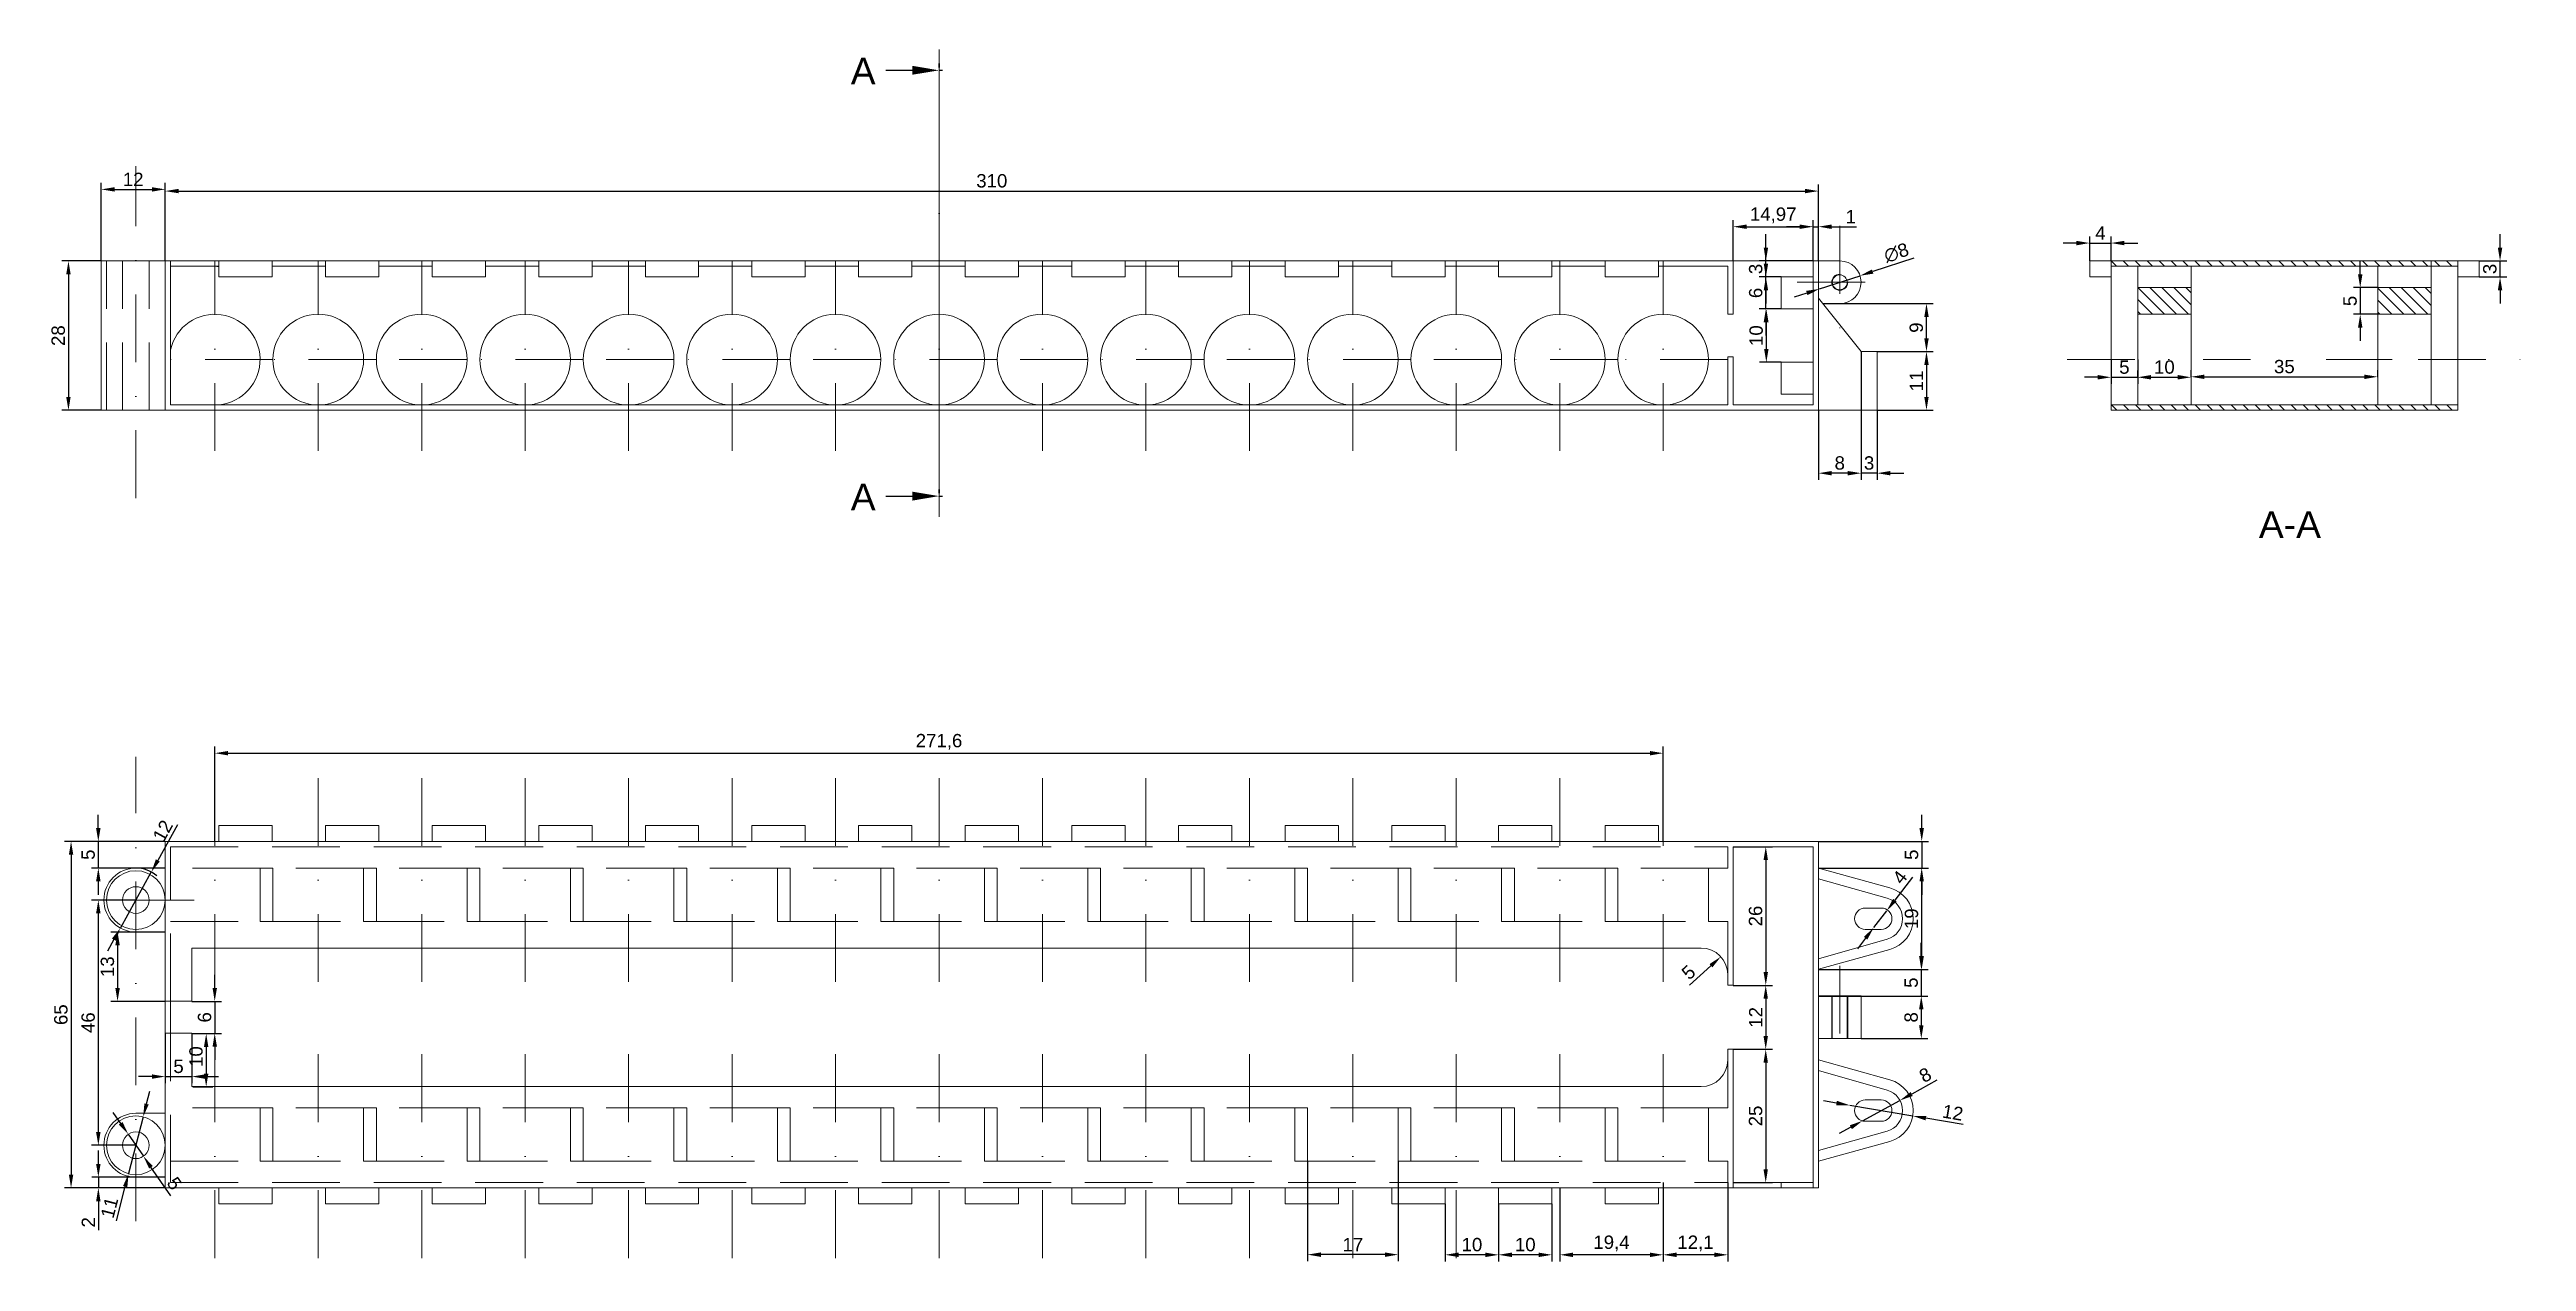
# Model space of a CAD drawing. Header units: millimetres. Extents: x 33 to 498, y 22 to 250.
import ezdxf

# ---------------------------------------------------------------- set-up
doc = ezdxf.new("R2010")
doc.units = ezdxf.units.MM
doc.linetypes.add('TRAZO_Y_PUNTO', pattern=[25.4, 12.7, -6.35, 0, -6.35])
doc.linetypes.add('TRAZOS', pattern=[19.05, 12.7, -6.35])
for name, color, linetype, lineweight in [('01_Contornos', 7, 'Continuous', 20), ('02_Ocultas', 4, 'TRAZOS', 20), ('03_Ejes', 1, 'TRAZO_Y_PUNTO', 18), ('04_Cotas', 3, 'Continuous', 18)]:
    doc.layers.add(name, color=color, linetype=linetype, lineweight=lineweight)
doc.styles.add('EstiloCota', font='arialbd.ttf', dxfattribs={"height": 10})
doc.styles.get("Standard").update_dxf_attribs({"font": 'arial.ttf'})
doc.dimstyles.new('CotasUNE', dxfattribs={"dimtxt": 10, "dimasz": 8, "dimexe": 1.25, "dimexo": 0, "dimtad": 1, "dimtxsty": 'EstiloCota', "dimcen": 2.5, "dimclrd": 256, "dimclrt": 256, "dimadec": 0, "dimazin": 0, "dimtfac": 1, "dimtmove": 0, "dimatfit": 3, "dimfxl": 1, "dimarcsym": 0})
doc.dimstyles.new('ISO-25', dxfattribs={"dimtxt": 2.5, "dimasz": 2.5, "dimexe": 1.25, "dimexo": 0.625, "dimtad": 1, "dimtxsty": 'Standard', "dimcen": 2.5, "dimadec": 0, "dimazin": 0, "dimtfac": 1, "dimtmove": 0, "dimatfit": 3, "dimfxl": 1, "dimarcsym": 0})

msp = doc.modelspace()

# ---------------------------------------------------------------- texts
at = {"layer": '01_Contornos'}
for s, p in [('A', (183.386, 243.164)), ('A', (183.386, 163.298)), ('A-A', (447.424, 158.105))]:
    msp.add_text(s, height=5, dxfattribs=at).set_placement(p)

# ---------------------------------------------------------------- blocks, each defined once
blk = doc.blocks.new('*D1')
at = {"layer": '01_Contornos', "color": 0, "lineweight": -2, "transparency": 16777216}
for p, q in [((189.93, 165.95), (194.93, 165.95)), ((199.93, 166.49), (199.93, 167.2)), ((199.93, 165.95), (200.6, 165.95)), ((200.02, 166.49), (200.02, 167.2))]:
    blk.add_line(p, q, dxfattribs=at)
at = {"layer": '01_Contornos', "color": 0, "transparency": 16777216}
blk.add_solid([(194.93, 166.78), (194.93, 165.11), (199.93, 165.95)], dxfattribs=at)
at = {"layer": 'Defpoints', "color": 0}
for p in [(199.93, 165.95), (199.93, 165.86), (200.02, 165.86)]:
    blk.add_point(p, dxfattribs=at)
blk = doc.blocks.new('*D2')
at = {"layer": '01_Contornos', "color": 0, "lineweight": -2, "transparency": 16777216}
for p, q in [((199.93, 246.35), (199.93, 247.06)), ((200.02, 246.35), (200.02, 247.06)), ((189.93, 245.81), (194.93, 245.81)), ((199.93, 245.81), (200.6, 245.81))]:
    blk.add_line(p, q, dxfattribs=at)
at = {"layer": '01_Contornos', "color": 0, "transparency": 16777216}
blk.add_solid([(194.93, 246.65), (194.93, 244.98), (199.93, 245.81)], dxfattribs=at)
at = {"layer": 'Defpoints', "color": 0}
for p in [(199.93, 245.81), (199.93, 245.73), (200.02, 245.73)]:
    blk.add_point(p, dxfattribs=at)
blk = doc.blocks.new('*D16')
at = {"layer": '04_Cotas', "lineweight": -2, "transparency": 16777216}
for p, q in [((382.5, 94.51), (379.16, 90.16)), ((375.2, 85.01), (377.64, 88.18)), ((373.67, 83.03), (372.15, 81.05))]:
    blk.add_line(p, q, dxfattribs=at)
at = {"layer": '04_Cotas', "transparency": 16777216}
for points in [[(378.83, 90.42), (379.49, 89.91), (377.64, 88.18)], [(373.34, 83.28), (374, 82.77), (375.2, 85.01)]]:
    blk.add_solid(points, dxfattribs=at)
at = {"layer": 'Defpoints', "color": 0}
for p in [(375.2, 85.01), (377.64, 88.18)]:
    blk.add_point(p, dxfattribs=at)
at = {"layer": '04_Cotas', "transparency": 16777216, "insert": (380.1, 94.47), "char_height": 2.5, "attachment_point": 5, "rotation": 52.4483}
blk.add_mtext('4', dxfattribs=at)
blk = doc.blocks.new('*D17')
at = {"layer": '04_Cotas', "lineweight": -2, "transparency": 16777216}
for p, q in [((387.05, 56.4), (382.32, 53.81)), ((373.1, 48.78), (380.12, 52.61)), ((370.91, 47.58), (368.71, 46.38))]:
    blk.add_line(p, q, dxfattribs=at)
at = {"layer": '04_Cotas', "transparency": 16777216}
for points in [[(382.12, 54.18), (382.52, 53.44), (380.12, 52.61)], [(370.71, 47.94), (371.11, 47.21), (373.1, 48.78)]]:
    blk.add_solid(points, dxfattribs=at)
at = {"layer": 'Defpoints', "color": 0}
for p in [(380.12, 52.61), (373.1, 48.78)]:
    blk.add_point(p, dxfattribs=at)
at = {"layer": '04_Cotas', "transparency": 16777216, "insert": (384.87, 57.37), "char_height": 2.5, "attachment_point": 5, "rotation": 28.6464}
blk.add_mtext('8', dxfattribs=at)
blk = doc.blocks.new('*D18')
at = {"layer": '04_Cotas', "lineweight": -2, "transparency": 16777216}
for p, q in [((368.23, 52.12), (365.77, 52.53)), ((370.7, 51.7), (382.53, 49.69)), ((391.96, 48.09), (384.99, 49.27))]:
    blk.add_line(p, q, dxfattribs=at)
at = {"layer": '04_Cotas', "transparency": 16777216}
for points in [[(368.3, 52.53), (368.16, 51.71), (370.7, 51.7)], [(385.06, 49.68), (384.92, 48.86), (382.53, 49.69)]]:
    blk.add_solid(points, dxfattribs=at)
at = {"layer": 'Defpoints', "color": 0}
for p in [(370.7, 51.7), (382.53, 49.69)]:
    blk.add_point(p, dxfattribs=at)
at = {"layer": '04_Cotas', "transparency": 16777216, "insert": (390.03, 50.33), "char_height": 2.5, "attachment_point": 5, "rotation": 350.3684}
blk.add_mtext('12', dxfattribs=at)
blk = doc.blocks.new('*D19')
at = {"layer": '04_Cotas', "lineweight": -2, "transparency": 16777216}
for p, q in [((384.2, 103.69), (384.2, 106.19)), ((384.2, 101.19), (384.2, 96.19)), ((384.2, 93.69), (384.2, 91.19))]:
    blk.add_line(p, q, dxfattribs=at)
at = {"layer": '04_Cotas', "color": 0, "lineweight": -2, "transparency": 16777216}
for p, q in [((364.83, 101.19), (385.45, 101.19)), ((364.83, 96.19), (385.45, 96.19))]:
    blk.add_line(p, q, dxfattribs=at)
at = {"layer": '04_Cotas', "transparency": 16777216}
for points in [[(383.78, 103.69), (384.61, 103.69), (384.2, 101.19)], [(383.78, 93.69), (384.61, 93.69), (384.2, 96.19)]]:
    blk.add_solid(points, dxfattribs=at)
at = {"layer": 'Defpoints', "color": 0}
for p in [(364.83, 101.19), (364.83, 96.19), (384.2, 96.19)]:
    blk.add_point(p, dxfattribs=at)
at = {"layer": '04_Cotas', "transparency": 16777216, "insert": (382.3, 98.69), "char_height": 2.5, "attachment_point": 5, "rotation": 90}
blk.add_mtext('5', dxfattribs=at)
blk = doc.blocks.new('*D20')
at = {"layer": '04_Cotas', "color": 0, "lineweight": -2, "transparency": 16777216}
for p, q in [((364.83, 96.19), (385.44, 96.19)), ((364.83, 77.19), (385.44, 77.19))]:
    blk.add_line(p, q, dxfattribs=at)
at = {"layer": '04_Cotas', "lineweight": -2, "transparency": 16777216}
blk.add_line((384.19, 93.69), (384.19, 79.69), dxfattribs=at)
at = {"layer": '04_Cotas', "transparency": 16777216}
for points in [[(383.78, 93.69), (384.61, 93.69), (384.19, 96.19)], [(383.78, 79.69), (384.61, 79.69), (384.19, 77.19)]]:
    blk.add_solid(points, dxfattribs=at)
at = {"layer": 'Defpoints', "color": 0}
for p in [(364.83, 96.19), (364.83, 77.19), (384.19, 77.19)]:
    blk.add_point(p, dxfattribs=at)
at = {"layer": '04_Cotas', "transparency": 16777216, "insert": (382.29, 86.69), "char_height": 2.5, "attachment_point": 5, "rotation": 90}
blk.add_mtext('19', dxfattribs=at)
blk = doc.blocks.new('*D21')
at = {"layer": '04_Cotas', "lineweight": -2, "transparency": 16777216}
for p, q in [((384.12, 79.69), (384.12, 82.19)), ((384.12, 77.19), (384.12, 72.19)), ((384.12, 69.69), (384.12, 67.19))]:
    blk.add_line(p, q, dxfattribs=at)
at = {"layer": '04_Cotas', "color": 0, "lineweight": -2, "transparency": 16777216}
for p, q in [((364.83, 77.19), (385.37, 77.19)), ((364.83, 72.19), (385.37, 72.19))]:
    blk.add_line(p, q, dxfattribs=at)
at = {"layer": '04_Cotas', "transparency": 16777216}
for points in [[(383.7, 79.69), (384.53, 79.69), (384.12, 77.19)], [(383.7, 69.69), (384.53, 69.69), (384.12, 72.19)]]:
    blk.add_solid(points, dxfattribs=at)
at = {"layer": 'Defpoints', "color": 0}
for p in [(364.83, 77.19), (364.83, 72.19), (384.12, 72.19)]:
    blk.add_point(p, dxfattribs=at)
at = {"layer": '04_Cotas', "transparency": 16777216, "insert": (382.22, 74.69), "char_height": 2.5, "attachment_point": 5, "rotation": 90}
blk.add_mtext('5', dxfattribs=at)
blk = doc.blocks.new('*D22')
at = {"layer": '04_Cotas', "color": 0, "lineweight": -2, "transparency": 16777216}
for p, q in [((372.83, 72.19), (385.37, 72.19)), ((372.83, 64.19), (385.37, 64.19))]:
    blk.add_line(p, q, dxfattribs=at)
at = {"layer": '04_Cotas', "lineweight": -2, "transparency": 16777216}
blk.add_line((384.12, 69.69), (384.12, 66.69), dxfattribs=at)
at = {"layer": '04_Cotas', "transparency": 16777216}
for points in [[(383.7, 69.69), (384.53, 69.69), (384.12, 72.19)], [(383.7, 66.69), (384.53, 66.69), (384.12, 64.19)]]:
    blk.add_solid(points, dxfattribs=at)
at = {"layer": 'Defpoints', "color": 0}
for p in [(372.83, 72.19), (372.83, 64.19), (384.12, 64.19)]:
    blk.add_point(p, dxfattribs=at)
at = {"layer": '04_Cotas', "transparency": 16777216, "insert": (382.22, 68.19), "char_height": 2.5, "attachment_point": 5, "rotation": 90}
blk.add_mtext('8', dxfattribs=at)
blk = doc.blocks.new('*D23')
at = {"layer": '04_Cotas', "color": 0, "lineweight": -2, "transparency": 16777216}
for p, q in [((348.83, 100.19), (356.21, 100.19)), ((348.83, 74.19), (356.21, 74.19))]:
    blk.add_line(p, q, dxfattribs=at)
at = {"layer": '04_Cotas', "lineweight": -2, "transparency": 16777216}
blk.add_line((354.96, 97.69), (354.96, 76.69), dxfattribs=at)
at = {"layer": '04_Cotas', "transparency": 16777216}
for points in [[(354.54, 97.69), (355.37, 97.69), (354.96, 100.19)], [(354.54, 76.69), (355.37, 76.69), (354.96, 74.19)]]:
    blk.add_solid(points, dxfattribs=at)
at = {"layer": 'Defpoints', "color": 0}
for p in [(348.83, 100.19), (348.83, 74.19), (354.96, 74.19)]:
    blk.add_point(p, dxfattribs=at)
at = {"layer": '04_Cotas', "transparency": 16777216, "insert": (353.05, 87.19), "char_height": 2.5, "attachment_point": 5, "rotation": 90}
blk.add_mtext('26', dxfattribs=at)
blk = doc.blocks.new('*D24')
at = {"layer": '04_Cotas', "color": 0, "lineweight": -2, "transparency": 16777216}
for p, q in [((348.83, 74.19), (356.2, 74.19)), ((348.83, 62.19), (356.2, 62.19))]:
    blk.add_line(p, q, dxfattribs=at)
at = {"layer": '04_Cotas', "lineweight": -2, "transparency": 16777216}
blk.add_line((354.95, 71.69), (354.95, 64.69), dxfattribs=at)
at = {"layer": '04_Cotas', "transparency": 16777216}
for points in [[(354.53, 71.69), (355.36, 71.69), (354.95, 74.19)], [(354.53, 64.69), (355.36, 64.69), (354.95, 62.19)]]:
    blk.add_solid(points, dxfattribs=at)
at = {"layer": 'Defpoints', "color": 0}
for p in [(348.83, 74.19), (348.83, 62.19), (354.95, 62.19)]:
    blk.add_point(p, dxfattribs=at)
at = {"layer": '04_Cotas', "transparency": 16777216, "insert": (353.07, 68.19), "char_height": 2.5, "attachment_point": 5, "rotation": 90}
blk.add_mtext('12', dxfattribs=at)
blk = doc.blocks.new('*D25')
at = {"layer": '04_Cotas', "color": 0, "lineweight": -2, "transparency": 16777216}
for p, q in [((348.83, 62.19), (356.2, 62.19)), ((348.83, 37.19), (356.2, 37.19))]:
    blk.add_line(p, q, dxfattribs=at)
at = {"layer": '04_Cotas', "lineweight": -2, "transparency": 16777216}
blk.add_line((354.95, 59.69), (354.95, 39.69), dxfattribs=at)
at = {"layer": '04_Cotas', "transparency": 16777216}
for points in [[(354.53, 59.69), (355.36, 59.69), (354.95, 62.19)], [(354.53, 39.69), (355.36, 39.69), (354.95, 37.19)]]:
    blk.add_solid(points, dxfattribs=at)
at = {"layer": 'Defpoints', "color": 0}
for p in [(348.83, 62.19), (348.83, 37.19), (354.95, 37.19)]:
    blk.add_point(p, dxfattribs=at)
at = {"layer": '04_Cotas', "transparency": 16777216, "insert": (353.05, 49.69), "char_height": 2.5, "attachment_point": 5, "rotation": 90}
blk.add_mtext('25', dxfattribs=at)
blk = doc.blocks.new('*D26')
at = {"layer": '04_Cotas', "lineweight": -2, "transparency": 16777216}
blk.add_line((340.68, 74.24), (344.68, 77.87), dxfattribs=at)
at = {"layer": '04_Cotas', "transparency": 16777216}
blk.add_solid([(344.4, 78.18), (344.96, 77.57), (346.53, 79.56)], dxfattribs=at)
at = {"layer": 'Defpoints', "color": 0}
for p in [(346.53, 79.56), (342.83, 76.19)]:
    blk.add_point(p, dxfattribs=at)
at = {"layer": '04_Cotas', "transparency": 16777216, "insert": (340.48, 76.62), "char_height": 2.5, "attachment_point": 5, "rotation": 42.2421}
blk.add_mtext('5', dxfattribs=at)
blk = doc.blocks.new('*D27')
at = {"layer": '04_Cotas', "color": 0, "lineweight": -2, "transparency": 16777216}
for p, q in [((335.73, 37.19), (335.73, 22.4)), ((347.83, 37.19), (347.83, 22.4))]:
    blk.add_line(p, q, dxfattribs=at)
at = {"layer": '04_Cotas', "lineweight": -2, "transparency": 16777216}
blk.add_line((345.33, 23.65), (338.23, 23.65), dxfattribs=at)
at = {"layer": '04_Cotas', "transparency": 16777216}
for points in [[(338.23, 24.07), (338.23, 23.23), (335.73, 23.65)], [(345.33, 24.07), (345.33, 23.23), (347.83, 23.65)]]:
    blk.add_solid(points, dxfattribs=at)
at = {"layer": 'Defpoints', "color": 0}
for p in [(335.73, 37.19), (347.83, 37.19), (335.73, 23.65)]:
    blk.add_point(p, dxfattribs=at)
at = {"layer": '04_Cotas', "transparency": 16777216, "insert": (341.78, 25.78), "char_height": 2.5, "attachment_point": 5}
blk.add_mtext('12,1', dxfattribs=at)
blk = doc.blocks.new('*D28')
at = {"layer": '04_Cotas', "color": 0, "lineweight": -2, "transparency": 16777216}
for p, q in [((316.33, 36.19), (316.33, 22.4)), ((335.73, 36.19), (335.73, 22.4))]:
    blk.add_line(p, q, dxfattribs=at)
at = {"layer": '04_Cotas', "lineweight": -2, "transparency": 16777216}
blk.add_line((333.23, 23.65), (318.83, 23.65), dxfattribs=at)
at = {"layer": '04_Cotas', "transparency": 16777216}
for points in [[(318.83, 24.07), (318.83, 23.23), (316.33, 23.65)], [(333.23, 24.07), (333.23, 23.23), (335.73, 23.65)]]:
    blk.add_solid(points, dxfattribs=at)
at = {"layer": 'Defpoints', "color": 0}
for p in [(316.33, 36.19), (335.73, 36.19), (316.33, 23.65)]:
    blk.add_point(p, dxfattribs=at)
at = {"layer": '04_Cotas', "transparency": 16777216, "insert": (326.03, 25.78), "char_height": 2.5, "attachment_point": 5}
blk.add_mtext('19,4', dxfattribs=at)
blk = doc.blocks.new('*D29')
at = {"layer": '04_Cotas', "color": 0, "lineweight": -2, "transparency": 16777216}
for p, q in [((304.86, 33.19), (304.86, 22.4)), ((314.86, 33.19), (314.86, 22.4))]:
    blk.add_line(p, q, dxfattribs=at)
at = {"layer": '04_Cotas', "lineweight": -2, "transparency": 16777216}
blk.add_line((312.36, 23.65), (307.36, 23.65), dxfattribs=at)
at = {"layer": '04_Cotas', "transparency": 16777216}
for points in [[(307.36, 24.07), (307.36, 23.23), (304.86, 23.65)], [(312.36, 24.07), (312.36, 23.23), (314.86, 23.65)]]:
    blk.add_solid(points, dxfattribs=at)
at = {"layer": 'Defpoints', "color": 0}
for p in [(304.86, 33.19), (314.86, 33.19), (304.86, 23.65)]:
    blk.add_point(p, dxfattribs=at)
at = {"layer": '04_Cotas', "transparency": 16777216, "insert": (309.86, 25.55), "char_height": 2.5, "attachment_point": 5}
blk.add_mtext('10', dxfattribs=at)
blk = doc.blocks.new('*D30')
at = {"layer": '04_Cotas', "color": 0, "lineweight": -2, "transparency": 16777216}
for p, q in [((294.86, 33.19), (294.86, 22.4)), ((304.86, 33.19), (304.86, 22.4))]:
    blk.add_line(p, q, dxfattribs=at)
at = {"layer": '04_Cotas', "lineweight": -2, "transparency": 16777216}
blk.add_line((302.36, 23.65), (297.36, 23.65), dxfattribs=at)
at = {"layer": '04_Cotas', "transparency": 16777216}
for points in [[(297.36, 24.07), (297.36, 23.23), (294.86, 23.65)], [(302.36, 24.07), (302.36, 23.23), (304.86, 23.65)]]:
    blk.add_solid(points, dxfattribs=at)
at = {"layer": 'Defpoints', "color": 0}
for p in [(294.86, 33.19), (304.86, 33.19), (294.86, 23.65)]:
    blk.add_point(p, dxfattribs=at)
at = {"layer": '04_Cotas', "transparency": 16777216, "insert": (299.86, 25.55), "char_height": 2.5, "attachment_point": 5}
blk.add_mtext('10', dxfattribs=at)
blk = doc.blocks.new('*D31')
at = {"layer": '04_Cotas', "color": 0, "lineweight": -2, "transparency": 16777216}
for p, q in [((269.03, 41.19), (269.03, 22.43)), ((286.03, 41.19), (286.03, 22.43))]:
    blk.add_line(p, q, dxfattribs=at)
at = {"layer": '04_Cotas', "lineweight": -2, "transparency": 16777216}
blk.add_line((283.53, 23.68), (271.53, 23.68), dxfattribs=at)
at = {"layer": '04_Cotas', "transparency": 16777216}
for points in [[(271.53, 24.1), (271.53, 23.26), (269.03, 23.68)], [(283.53, 24.1), (283.53, 23.26), (286.03, 23.68)]]:
    blk.add_solid(points, dxfattribs=at)
at = {"layer": 'Defpoints', "color": 0}
for p in [(269.03, 41.19), (286.03, 41.19), (269.03, 23.68)]:
    blk.add_point(p, dxfattribs=at)
at = {"layer": '04_Cotas', "transparency": 16777216, "insert": (277.53, 25.56), "char_height": 2.5, "attachment_point": 5}
blk.add_mtext('17', dxfattribs=at)
blk = doc.blocks.new('*D32')
at = {"layer": '04_Cotas', "lineweight": -2, "transparency": 16777216}
for p, q in [((64.12, 73.69), (64.12, 76.19)), ((64.12, 71.19), (64.12, 65.19)), ((64.12, 62.69), (64.12, 60.19))]:
    blk.add_line(p, q, dxfattribs=at)
at = {"layer": '04_Cotas', "color": 0, "lineweight": -2, "transparency": 16777216}
for p, q in [((59.83, 71.19), (65.37, 71.19)), ((59.83, 65.19), (65.37, 65.19))]:
    blk.add_line(p, q, dxfattribs=at)
at = {"layer": '04_Cotas', "transparency": 16777216}
for points in [[(63.71, 73.69), (64.54, 73.69), (64.12, 71.19)], [(63.71, 62.69), (64.54, 62.69), (64.12, 65.19)]]:
    blk.add_solid(points, dxfattribs=at)
at = {"layer": 'Defpoints', "color": 0}
for p in [(59.83, 71.19), (59.83, 65.19), (64.12, 65.19)]:
    blk.add_point(p, dxfattribs=at)
at = {"layer": '04_Cotas', "transparency": 16777216, "insert": (62.22, 68.19), "char_height": 2.5, "attachment_point": 5, "rotation": 90}
blk.add_mtext('6', dxfattribs=at)
blk = doc.blocks.new('*D33')
at = {"layer": '04_Cotas', "color": 0, "lineweight": -2, "transparency": 16777216}
for p, q in [((54.83, 65.19), (54.83, 55.83)), ((59.83, 65.19), (59.83, 55.83))]:
    blk.add_line(p, q, dxfattribs=at)
at = {"layer": '04_Cotas', "lineweight": -2, "transparency": 16777216}
for p, q in [((52.33, 57.08), (49.83, 57.08)), ((54.83, 57.08), (59.83, 57.08)), ((62.33, 57.08), (64.83, 57.08))]:
    blk.add_line(p, q, dxfattribs=at)
at = {"layer": '04_Cotas', "transparency": 16777216}
for points in [[(52.33, 57.5), (52.33, 56.66), (54.83, 57.08)], [(62.33, 57.5), (62.33, 56.66), (59.83, 57.08)]]:
    blk.add_solid(points, dxfattribs=at)
at = {"layer": 'Defpoints', "color": 0}
for p in [(54.83, 65.19), (59.83, 65.19), (59.83, 57.08)]:
    blk.add_point(p, dxfattribs=at)
at = {"layer": '04_Cotas', "transparency": 16777216, "insert": (57.33, 58.98), "char_height": 2.5, "attachment_point": 5}
blk.add_mtext('5', dxfattribs=at)
blk = doc.blocks.new('*D34')
at = {"layer": '04_Cotas', "color": 0, "lineweight": -2, "transparency": 16777216}
for p, q in [((62.52, 65.13), (63.77, 65.13)), ((60.02, 55.13), (63.77, 55.13))]:
    blk.add_line(p, q, dxfattribs=at)
at = {"layer": '04_Cotas', "lineweight": -2, "transparency": 16777216}
blk.add_line((62.52, 62.63), (62.52, 57.63), dxfattribs=at)
at = {"layer": '04_Cotas', "transparency": 16777216}
for points in [[(62.1, 62.63), (62.93, 62.63), (62.52, 65.13)], [(62.1, 57.63), (62.93, 57.63), (62.52, 55.13)]]:
    blk.add_solid(points, dxfattribs=at)
at = {"layer": 'Defpoints', "color": 0}
for p in [(62.52, 65.13), (60.02, 55.13), (62.52, 55.13)]:
    blk.add_point(p, dxfattribs=at)
at = {"layer": '04_Cotas', "transparency": 16777216, "insert": (60.62, 60.83), "char_height": 2.5, "attachment_point": 5, "rotation": 90}
blk.add_mtext('10', dxfattribs=at)
blk = doc.blocks.new('*D35')
at = {"layer": '04_Cotas', "color": 0, "lineweight": -2, "transparency": 16777216}
for p, q in [((54.83, 84.19), (44.65, 84.19)), ((54.83, 71.19), (44.65, 71.19))]:
    blk.add_line(p, q, dxfattribs=at)
at = {"layer": '04_Cotas', "lineweight": -2, "transparency": 16777216}
blk.add_line((45.9, 81.69), (45.9, 73.69), dxfattribs=at)
at = {"layer": '04_Cotas', "transparency": 16777216}
for points in [[(45.48, 81.69), (46.32, 81.69), (45.9, 84.19)], [(45.48, 73.69), (46.32, 73.69), (45.9, 71.19)]]:
    blk.add_solid(points, dxfattribs=at)
at = {"layer": 'Defpoints', "color": 0}
for p in [(54.83, 84.19), (45.9, 71.19), (54.83, 71.19)]:
    blk.add_point(p, dxfattribs=at)
at = {"layer": '04_Cotas', "transparency": 16777216, "insert": (44, 77.69), "char_height": 2.5, "attachment_point": 5, "rotation": 90}
blk.add_mtext('13', dxfattribs=at)
blk = doc.blocks.new('*D36')
at = {"layer": '04_Cotas', "lineweight": -2, "transparency": 16777216}
for p, q in [((42.29, 103.69), (42.29, 106.19)), ((42.29, 101.19), (42.29, 96.19)), ((42.29, 93.69), (42.29, 91.19))]:
    blk.add_line(p, q, dxfattribs=at)
at = {"layer": '04_Cotas', "color": 0, "lineweight": -2, "transparency": 16777216}
for p, q in [((54.83, 101.19), (41.04, 101.19)), ((54.83, 96.19), (41.04, 96.19))]:
    blk.add_line(p, q, dxfattribs=at)
at = {"layer": '04_Cotas', "transparency": 16777216}
for points in [[(41.87, 103.69), (42.71, 103.69), (42.29, 101.19)], [(41.87, 93.69), (42.71, 93.69), (42.29, 96.19)]]:
    blk.add_solid(points, dxfattribs=at)
at = {"layer": 'Defpoints', "color": 0}
for p in [(54.83, 101.19), (42.29, 96.19), (54.83, 96.19)]:
    blk.add_point(p, dxfattribs=at)
at = {"layer": '04_Cotas', "transparency": 16777216, "insert": (40.39, 98.69), "char_height": 2.5, "attachment_point": 5, "rotation": 90}
blk.add_mtext('5', dxfattribs=at)
blk = doc.blocks.new('*D37')
at = {"layer": '04_Cotas', "color": 0, "lineweight": -2, "transparency": 16777216}
for p, q in [((49.33, 90.19), (41.04, 90.19)), ((49.33, 44.19), (41.04, 44.19))]:
    blk.add_line(p, q, dxfattribs=at)
at = {"layer": '04_Cotas', "lineweight": -2, "transparency": 16777216}
blk.add_line((42.29, 87.69), (42.29, 46.69), dxfattribs=at)
at = {"layer": '04_Cotas', "transparency": 16777216}
for points in [[(41.87, 87.69), (42.71, 87.69), (42.29, 90.19)], [(41.87, 46.69), (42.71, 46.69), (42.29, 44.19)]]:
    blk.add_solid(points, dxfattribs=at)
at = {"layer": 'Defpoints', "color": 0}
for p in [(49.33, 90.19), (42.29, 44.19), (49.33, 44.19)]:
    blk.add_point(p, dxfattribs=at)
at = {"layer": '04_Cotas', "transparency": 16777216, "insert": (40.39, 67.19), "char_height": 2.5, "attachment_point": 5, "rotation": 90}
blk.add_mtext('46', dxfattribs=at)
blk = doc.blocks.new('*D39')
at = {"layer": '04_Cotas', "lineweight": -2, "transparency": 16777216}
for p, q in [((42.3, 40.69), (42.3, 43.19)), ((42.3, 38.19), (42.3, 36.19)), ((42.3, 33.69), (42.3, 28.29))]:
    blk.add_line(p, q, dxfattribs=at)
at = {"layer": '04_Cotas', "color": 0, "lineweight": -2, "transparency": 16777216}
for p, q in [((54.83, 38.19), (41.05, 38.19)), ((54.83, 36.19), (41.05, 36.19))]:
    blk.add_line(p, q, dxfattribs=at)
at = {"layer": '04_Cotas', "transparency": 16777216}
for points in [[(41.88, 40.69), (42.71, 40.69), (42.3, 38.19)], [(41.88, 33.69), (42.71, 33.69), (42.3, 36.19)]]:
    blk.add_solid(points, dxfattribs=at)
at = {"layer": 'Defpoints', "color": 0}
for p in [(54.83, 38.19), (42.3, 36.19), (54.83, 36.19)]:
    blk.add_point(p, dxfattribs=at)
at = {"layer": '04_Cotas', "transparency": 16777216, "insert": (40.42, 29.74), "char_height": 2.5, "attachment_point": 5, "rotation": 90}
blk.add_mtext('2', dxfattribs=at)
blk = doc.blocks.new('*D40')
at = {"layer": '04_Cotas', "color": 0, "lineweight": -2, "transparency": 16777216}
for p, q in [((54.83, 101.19), (35.93, 101.19)), ((54.83, 36.19), (35.93, 36.19))]:
    blk.add_line(p, q, dxfattribs=at)
at = {"layer": '04_Cotas', "lineweight": -2, "transparency": 16777216}
blk.add_line((37.18, 98.69), (37.18, 38.69), dxfattribs=at)
at = {"layer": '04_Cotas', "transparency": 16777216}
for points in [[(36.77, 98.69), (37.6, 98.69), (37.18, 101.19)], [(36.77, 38.69), (37.6, 38.69), (37.18, 36.19)]]:
    blk.add_solid(points, dxfattribs=at)
at = {"layer": 'Defpoints', "color": 0}
for p in [(54.83, 101.19), (37.18, 36.19), (54.83, 36.19)]:
    blk.add_point(p, dxfattribs=at)
at = {"layer": '04_Cotas', "transparency": 16777216, "insert": (35.28, 68.69), "char_height": 2.5, "attachment_point": 5, "rotation": 90}
blk.add_mtext('65', dxfattribs=at)
blk = doc.blocks.new('*D41')
at = {"layer": '04_Cotas', "lineweight": -2, "transparency": 16777216}
for p, q in [((46.5, 48.31), (45.08, 50.37)), ((47.91, 46.25), (50.75, 42.13)), ((55.86, 34.7), (52.16, 40.07))]:
    blk.add_line(p, q, dxfattribs=at)
at = {"layer": '04_Cotas', "transparency": 16777216}
for points in [[(46.84, 48.55), (46.15, 48.08), (47.91, 46.25)], [(52.51, 40.31), (51.82, 39.84), (50.75, 42.13)]]:
    blk.add_solid(points, dxfattribs=at)
at = {"layer": 'Defpoints', "color": 0}
for p in [(47.91, 46.25), (50.75, 42.13)]:
    blk.add_point(p, dxfattribs=at)
at = {"layer": '04_Cotas', "transparency": 16777216, "insert": (56.28, 37.43), "char_height": 2.5, "attachment_point": 5, "rotation": 304.5168}
blk.add_mtext(' 5', dxfattribs=at)
blk = doc.blocks.new('*D42')
at = {"layer": '04_Cotas', "lineweight": -2, "transparency": 16777216}
for p, q in [((51.33, 51.94), (51.95, 54.36)), ((50.7, 49.52), (47.96, 38.87)), ((45.68, 30.04), (47.33, 36.45))]:
    blk.add_line(p, q, dxfattribs=at)
at = {"layer": '04_Cotas', "transparency": 16777216}
for points in [[(50.93, 52.04), (51.73, 51.84), (50.7, 49.52)], [(46.93, 36.55), (47.73, 36.34), (47.96, 38.87)]]:
    blk.add_solid(points, dxfattribs=at)
at = {"layer": 'Defpoints', "color": 0}
for p in [(50.7, 49.52), (47.96, 38.87)]:
    blk.add_point(p, dxfattribs=at)
at = {"layer": '04_Cotas', "transparency": 16777216, "insert": (44.37, 32.51), "char_height": 2.5, "attachment_point": 5, "rotation": 75.5281}
blk.add_mtext('11', dxfattribs=at)
blk = doc.blocks.new('*D43')
at = {"layer": '04_Cotas', "lineweight": -2, "transparency": 16777216}
for p, q in [((57.12, 104.28), (53.44, 97.63)), ((46.42, 84.94), (52.23, 95.44)), ((45.21, 82.76), (44, 80.57))]:
    blk.add_line(p, q, dxfattribs=at)
at = {"layer": '04_Cotas', "color": 0, "lineweight": -2, "transparency": 16777216}
blk.add_arc((49.33, 90.19), 6, 49.1084, 90, dxfattribs=at)
at = {"layer": '04_Cotas', "transparency": 16777216}
for points in [[(53.08, 97.83), (53.81, 97.43), (52.23, 95.44)], [(44.85, 82.96), (45.58, 82.56), (46.42, 84.94)]]:
    blk.add_solid(points, dxfattribs=at)
at = {"layer": 'Defpoints', "color": 0}
for p in [(52.23, 95.44), (46.42, 84.94)]:
    blk.add_point(p, dxfattribs=at)
at = {"layer": '04_Cotas', "transparency": 16777216, "insert": (54.37, 103.19), "char_height": 2.5, "attachment_point": 5, "rotation": 61.045}
blk.add_mtext('12', dxfattribs=at)
blk = doc.blocks.new('*D44')
at = {"layer": '04_Cotas', "color": 0, "lineweight": -2, "transparency": 16777216}
for p, q in [((64.13, 101.19), (64.13, 118.98)), ((335.73, 101.19), (335.73, 118.98))]:
    blk.add_line(p, q, dxfattribs=at)
at = {"layer": '04_Cotas', "lineweight": -2, "transparency": 16777216}
blk.add_line((66.63, 117.73), (333.23, 117.73), dxfattribs=at)
at = {"layer": '04_Cotas', "transparency": 16777216}
for points in [[(66.63, 118.15), (66.63, 117.32), (64.13, 117.73)], [(333.23, 118.15), (333.23, 117.32), (335.73, 117.73)]]:
    blk.add_solid(points, dxfattribs=at)
at = {"layer": 'Defpoints', "color": 0}
for p in [(335.73, 117.73), (64.13, 101.19), (335.73, 101.19)]:
    blk.add_point(p, dxfattribs=at)
at = {"layer": '04_Cotas', "transparency": 16777216, "insert": (199.93, 119.86), "char_height": 2.5, "attachment_point": 5}
blk.add_mtext('271,6', dxfattribs=at)
blk = doc.blocks.new('*D45')
at = {"layer": '04_Cotas', "color": 0, "lineweight": -2, "transparency": 16777216}
for p, q in [((365.63, 202.05), (386.34, 202.05)), ((375.83, 193.05), (386.34, 193.05))]:
    blk.add_line(p, q, dxfattribs=at)
at = {"layer": '04_Cotas', "lineweight": -2, "transparency": 16777216}
blk.add_line((385.09, 195.55), (385.09, 199.55), dxfattribs=at)
at = {"layer": '04_Cotas', "transparency": 16777216}
for points in [[(384.68, 199.55), (385.51, 199.55), (385.09, 202.05)], [(384.68, 195.55), (385.51, 195.55), (385.09, 193.05)]]:
    blk.add_solid(points, dxfattribs=at)
at = {"layer": 'Defpoints', "color": 0}
for p in [(365.63, 202.05), (385.09, 202.05), (375.83, 193.05)]:
    blk.add_point(p, dxfattribs=at)
at = {"layer": '04_Cotas', "transparency": 16777216, "insert": (383.19, 197.55), "char_height": 2.5, "attachment_point": 5, "rotation": 90}
blk.add_mtext('9', dxfattribs=at)
blk = doc.blocks.new('*D46')
at = {"layer": '04_Cotas', "color": 0, "lineweight": -2, "transparency": 16777216}
for p, q in [((375.83, 193.05), (386.34, 193.05)), ((375.83, 182.05), (386.34, 182.05))]:
    blk.add_line(p, q, dxfattribs=at)
at = {"layer": '04_Cotas', "lineweight": -2, "transparency": 16777216}
blk.add_line((385.09, 190.55), (385.09, 184.55), dxfattribs=at)
at = {"layer": '04_Cotas', "transparency": 16777216}
for points in [[(384.68, 190.55), (385.51, 190.55), (385.09, 193.05)], [(384.68, 184.55), (385.51, 184.55), (385.09, 182.05)]]:
    blk.add_solid(points, dxfattribs=at)
at = {"layer": 'Defpoints', "color": 0}
for p in [(375.83, 193.05), (375.83, 182.05), (385.09, 182.05)]:
    blk.add_point(p, dxfattribs=at)
at = {"layer": '04_Cotas', "transparency": 16777216, "insert": (383.21, 187.55), "char_height": 2.5, "attachment_point": 5, "rotation": 90}
blk.add_mtext('11', dxfattribs=at)
blk = doc.blocks.new('*D47')
at = {"layer": '04_Cotas', "color": 0, "lineweight": -2, "transparency": 16777216}
for p, q in [((372.83, 193.05), (372.83, 169)), ((375.83, 182.05), (375.83, 169))]:
    blk.add_line(p, q, dxfattribs=at)
at = {"layer": '04_Cotas', "lineweight": -2, "transparency": 16777216}
for p, q in [((370.33, 170.25), (367.83, 170.25)), ((375.83, 170.25), (372.83, 170.25)), ((378.33, 170.25), (380.83, 170.25))]:
    blk.add_line(p, q, dxfattribs=at)
at = {"layer": '04_Cotas', "transparency": 16777216}
for points in [[(370.33, 170.66), (370.33, 169.83), (372.83, 170.25)], [(378.33, 170.66), (378.33, 169.83), (375.83, 170.25)]]:
    blk.add_solid(points, dxfattribs=at)
at = {"layer": 'Defpoints', "color": 0}
for p in [(372.83, 193.05), (375.83, 182.05), (372.83, 170.25)]:
    blk.add_point(p, dxfattribs=at)
at = {"layer": '04_Cotas', "transparency": 16777216, "insert": (374.33, 172.15), "char_height": 2.5, "attachment_point": 5}
blk.add_mtext('3', dxfattribs=at)
blk = doc.blocks.new('*D48')
at = {"layer": '04_Cotas', "color": 0, "lineweight": -2, "transparency": 16777216}
for p, q in [((364.83, 182.05), (364.83, 169)), ((372.83, 182.05), (372.83, 169))]:
    blk.add_line(p, q, dxfattribs=at)
at = {"layer": '04_Cotas', "lineweight": -2, "transparency": 16777216}
blk.add_line((370.33, 170.25), (367.33, 170.25), dxfattribs=at)
at = {"layer": '04_Cotas', "transparency": 16777216}
for points in [[(367.33, 170.66), (367.33, 169.83), (364.83, 170.25)], [(370.33, 170.66), (370.33, 169.83), (372.83, 170.25)]]:
    blk.add_solid(points, dxfattribs=at)
at = {"layer": 'Defpoints', "color": 0}
for p in [(364.83, 182.05), (372.83, 182.05), (364.83, 170.25)]:
    blk.add_point(p, dxfattribs=at)
at = {"layer": '04_Cotas', "transparency": 16777216, "insert": (368.83, 172.15), "char_height": 2.5, "attachment_point": 5}
blk.add_mtext('8', dxfattribs=at)
blk = doc.blocks.new('*D49')
at = {"layer": '04_Cotas', "color": 0, "lineweight": -2, "transparency": 16777216}
for p, q in [((357.83, 201.05), (353.81, 201.05)), ((357.83, 191.05), (353.81, 191.05))]:
    blk.add_line(p, q, dxfattribs=at)
at = {"layer": '04_Cotas', "lineweight": -2, "transparency": 16777216}
blk.add_line((355.06, 198.55), (355.06, 193.55), dxfattribs=at)
at = {"layer": '04_Cotas', "transparency": 16777216}
for points in [[(354.64, 198.55), (355.48, 198.55), (355.06, 201.05)], [(354.64, 193.55), (355.48, 193.55), (355.06, 191.05)]]:
    blk.add_solid(points, dxfattribs=at)
at = {"layer": 'Defpoints', "color": 0}
for p in [(357.83, 201.05), (355.06, 191.05), (357.83, 191.05)]:
    blk.add_point(p, dxfattribs=at)
at = {"layer": '04_Cotas', "transparency": 16777216, "insert": (353.16, 196.05), "char_height": 2.5, "attachment_point": 5, "rotation": 90}
blk.add_mtext('10', dxfattribs=at)
blk = doc.blocks.new('*D50')
at = {"layer": '04_Cotas', "lineweight": -2, "transparency": 16777216}
for p, q in [((354.98, 209.55), (354.98, 212.05)), ((354.98, 201.05), (354.98, 207.05)), ((354.98, 198.55), (354.98, 196.05))]:
    blk.add_line(p, q, dxfattribs=at)
at = {"layer": '04_Cotas', "color": 0, "lineweight": -2, "transparency": 16777216}
for p, q in [((357.83, 207.05), (353.73, 207.05)), ((357.83, 201.05), (353.73, 201.05))]:
    blk.add_line(p, q, dxfattribs=at)
at = {"layer": '04_Cotas', "transparency": 16777216}
for points in [[(354.57, 209.55), (355.4, 209.55), (354.98, 207.05)], [(354.57, 198.55), (355.4, 198.55), (354.98, 201.05)]]:
    blk.add_solid(points, dxfattribs=at)
at = {"layer": 'Defpoints', "color": 0}
for p in [(354.98, 207.05), (357.83, 207.05), (357.83, 201.05)]:
    blk.add_point(p, dxfattribs=at)
at = {"layer": '04_Cotas', "transparency": 16777216, "insert": (353.08, 204.05), "char_height": 2.5, "attachment_point": 5, "rotation": 90}
blk.add_mtext('6', dxfattribs=at)
blk = doc.blocks.new('*D51')
at = {"layer": '04_Cotas', "lineweight": -2, "transparency": 16777216}
for p, q in [((354.98, 212.55), (354.98, 215.05)), ((354.98, 207.05), (354.98, 210.05)), ((354.98, 204.55), (354.98, 202.05))]:
    blk.add_line(p, q, dxfattribs=at)
at = {"layer": '04_Cotas', "color": 0, "lineweight": -2, "transparency": 16777216}
for p, q in [((363.83, 210.05), (353.73, 210.05)), ((357.83, 207.05), (353.73, 207.05))]:
    blk.add_line(p, q, dxfattribs=at)
at = {"layer": '04_Cotas', "transparency": 16777216}
for points in [[(354.57, 212.55), (355.4, 212.55), (354.98, 210.05)], [(354.57, 204.55), (355.4, 204.55), (354.98, 207.05)]]:
    blk.add_solid(points, dxfattribs=at)
at = {"layer": 'Defpoints', "color": 0}
for p in [(354.98, 210.05), (363.83, 210.05), (357.83, 207.05)]:
    blk.add_point(p, dxfattribs=at)
at = {"layer": '04_Cotas', "transparency": 16777216, "insert": (353.08, 208.55), "char_height": 2.5, "attachment_point": 5, "rotation": 90}
blk.add_mtext('3', dxfattribs=at)
blk = doc.blocks.new('*D52')
at = {"layer": '04_Cotas', "color": 0, "lineweight": -2, "transparency": 16777216}
for p, q in [((348.86, 210.05), (348.86, 217.73)), ((363.83, 210.05), (363.83, 217.73))]:
    blk.add_line(p, q, dxfattribs=at)
at = {"layer": '04_Cotas', "lineweight": -2, "transparency": 16777216}
blk.add_line((351.36, 216.48), (361.33, 216.48), dxfattribs=at)
at = {"layer": '04_Cotas', "transparency": 16777216}
for points in [[(351.36, 216.89), (351.36, 216.06), (348.86, 216.48)], [(361.33, 216.89), (361.33, 216.06), (363.83, 216.48)]]:
    blk.add_solid(points, dxfattribs=at)
at = {"layer": 'Defpoints', "color": 0}
for p in [(363.83, 216.48), (348.86, 210.05), (363.83, 210.05)]:
    blk.add_point(p, dxfattribs=at)
at = {"layer": '04_Cotas', "transparency": 16777216, "insert": (356.35, 218.6), "char_height": 2.5, "attachment_point": 5}
blk.add_mtext('14,97', dxfattribs=at)
blk = doc.blocks.new('*D53')
at = {"layer": '04_Cotas', "lineweight": -2, "transparency": 16777216}
for p, q in [((361.33, 216.48), (358.83, 216.48)), ((363.83, 216.48), (364.83, 216.48)), ((367.33, 216.48), (372, 216.48))]:
    blk.add_line(p, q, dxfattribs=at)
at = {"layer": '04_Cotas', "color": 0, "lineweight": -2, "transparency": 16777216}
for p, q in [((363.83, 210.05), (363.83, 217.73)), ((364.83, 210.05), (364.83, 217.73))]:
    blk.add_line(p, q, dxfattribs=at)
at = {"layer": '04_Cotas', "transparency": 16777216}
for points in [[(361.33, 216.89), (361.33, 216.06), (363.83, 216.48)], [(367.33, 216.89), (367.33, 216.06), (364.83, 216.48)]]:
    blk.add_solid(points, dxfattribs=at)
at = {"layer": 'Defpoints', "color": 0}
for p in [(364.83, 216.48), (363.83, 210.05), (364.83, 210.05)]:
    blk.add_point(p, dxfattribs=at)
at = {"layer": '04_Cotas', "transparency": 16777216, "insert": (370.91, 218.36), "char_height": 2.5, "attachment_point": 5}
blk.add_mtext('1', dxfattribs=at)
blk = doc.blocks.new('*D56')
at = {"layer": '04_Cotas', "lineweight": -2, "transparency": 16777216}
for p, q in [((382.73, 210.58), (375.01, 208.07)), ((365.03, 204.81), (372.63, 207.29)), ((362.65, 204.04), (360.27, 203.27))]:
    blk.add_line(p, q, dxfattribs=at)
at = {"layer": '04_Cotas', "transparency": 16777216}
for points in [[(362.52, 204.44), (362.78, 203.64), (365.03, 204.81)], [(374.88, 208.46), (375.14, 207.67), (372.63, 207.29)]]:
    blk.add_solid(points, dxfattribs=at)
at = {"layer": 'Defpoints', "color": 0}
for p in [(365.03, 204.81), (372.63, 207.29)]:
    blk.add_point(p, dxfattribs=at)
at = {"layer": '04_Cotas', "transparency": 16777216, "insert": (379.45, 211.58), "char_height": 2.5, "attachment_point": 5, "rotation": 18.0372}
blk.add_mtext('∅8', dxfattribs=at)
blk = doc.blocks.new('*D57')
at = {"layer": '04_Cotas', "color": 0, "lineweight": -2, "transparency": 16777216}
for p, q in [((42.83, 210.05), (35.44, 210.05)), ((42.83, 182.05), (35.44, 182.05))]:
    blk.add_line(p, q, dxfattribs=at)
at = {"layer": '04_Cotas', "lineweight": -2, "transparency": 16777216}
blk.add_line((36.69, 207.55), (36.69, 184.55), dxfattribs=at)
at = {"layer": '04_Cotas', "transparency": 16777216}
for points in [[(36.27, 207.55), (37.1, 207.55), (36.69, 210.05)], [(36.27, 184.55), (37.1, 184.55), (36.69, 182.05)]]:
    blk.add_solid(points, dxfattribs=at)
at = {"layer": 'Defpoints', "color": 0}
for p in [(42.83, 210.05), (36.69, 182.05), (42.83, 182.05)]:
    blk.add_point(p, dxfattribs=at)
at = {"layer": '04_Cotas', "transparency": 16777216, "insert": (34.78, 196.05), "char_height": 2.5, "attachment_point": 5, "rotation": 90}
blk.add_mtext('28', dxfattribs=at)
blk = doc.blocks.new('*D58')
at = {"layer": '04_Cotas', "color": 0, "lineweight": -2, "transparency": 16777216}
for p, q in [((42.83, 210.05), (42.83, 224.73)), ((54.83, 210.05), (54.83, 224.73))]:
    blk.add_line(p, q, dxfattribs=at)
at = {"layer": '04_Cotas', "lineweight": -2, "transparency": 16777216}
blk.add_line((45.33, 223.48), (52.33, 223.48), dxfattribs=at)
at = {"layer": '04_Cotas', "transparency": 16777216}
for points in [[(45.33, 223.89), (45.33, 223.06), (42.83, 223.48)], [(52.33, 223.89), (52.33, 223.06), (54.83, 223.48)]]:
    blk.add_solid(points, dxfattribs=at)
at = {"layer": 'Defpoints', "color": 0}
for p in [(54.83, 223.48), (42.83, 210.05), (54.83, 210.05)]:
    blk.add_point(p, dxfattribs=at)
at = {"layer": '04_Cotas', "transparency": 16777216, "insert": (48.83, 225.36), "char_height": 2.5, "attachment_point": 5}
blk.add_mtext('12', dxfattribs=at)
blk = doc.blocks.new('*D59')
at = {"layer": '04_Cotas', "color": 0, "lineweight": -2, "transparency": 16777216}
for p, q in [((54.83, 210.05), (54.83, 224.41)), ((364.83, 210.05), (364.83, 224.41))]:
    blk.add_line(p, q, dxfattribs=at)
at = {"layer": '04_Cotas', "lineweight": -2, "transparency": 16777216}
blk.add_line((57.33, 223.16), (362.33, 223.16), dxfattribs=at)
at = {"layer": '04_Cotas', "transparency": 16777216}
for points in [[(57.33, 223.58), (57.33, 222.75), (54.83, 223.16)], [(362.33, 223.58), (362.33, 222.75), (364.83, 223.16)]]:
    blk.add_solid(points, dxfattribs=at)
at = {"layer": 'Defpoints', "color": 0}
for p in [(364.83, 223.16), (54.83, 210.05), (364.83, 210.05)]:
    blk.add_point(p, dxfattribs=at)
at = {"layer": '04_Cotas', "transparency": 16777216, "insert": (209.83, 225.07), "char_height": 2.5, "attachment_point": 5}
blk.add_mtext('310', dxfattribs=at)
blk = doc.blocks.new('*D60')
at = {"layer": '04_Cotas', "color": 0, "lineweight": -2, "transparency": 16777216}
for p, q in [((415.7, 210.05), (415.7, 214.66)), ((419.7, 210.05), (419.7, 214.66))]:
    blk.add_line(p, q, dxfattribs=at)
at = {"layer": '04_Cotas', "lineweight": -2, "transparency": 16777216}
for p, q in [((413.2, 213.41), (410.7, 213.41)), ((415.7, 213.41), (419.7, 213.41)), ((422.2, 213.41), (424.7, 213.41))]:
    blk.add_line(p, q, dxfattribs=at)
at = {"layer": '04_Cotas', "transparency": 16777216}
for points in [[(413.2, 213.83), (413.2, 212.99), (415.7, 213.41)], [(422.2, 213.83), (422.2, 212.99), (419.7, 213.41)]]:
    blk.add_solid(points, dxfattribs=at)
at = {"layer": 'Defpoints', "color": 0}
for p in [(415.7, 210.05), (419.7, 213.41), (419.7, 210.05)]:
    blk.add_point(p, dxfattribs=at)
at = {"layer": '04_Cotas', "transparency": 16777216, "insert": (417.7, 215.28), "char_height": 2.5, "attachment_point": 5}
blk.add_mtext('4', dxfattribs=at)
blk = doc.blocks.new('*D61')
at = {"layer": '04_Cotas', "lineweight": -2, "transparency": 16777216}
for p, q in [((492.64, 212.55), (492.64, 215.05)), ((492.64, 207.05), (492.64, 210.05)), ((492.64, 204.55), (492.64, 202.05))]:
    blk.add_line(p, q, dxfattribs=at)
at = {"layer": '04_Cotas', "color": 0, "lineweight": -2, "transparency": 16777216}
for p, q in [((488.7, 210.05), (493.89, 210.05)), ((488.7, 207.05), (493.89, 207.05))]:
    blk.add_line(p, q, dxfattribs=at)
at = {"layer": '04_Cotas', "transparency": 16777216}
for points in [[(492.23, 212.55), (493.06, 212.55), (492.64, 210.05)], [(492.23, 204.55), (493.06, 204.55), (492.64, 207.05)]]:
    blk.add_solid(points, dxfattribs=at)
at = {"layer": 'Defpoints', "color": 0}
for p in [(488.7, 210.05), (492.64, 210.05), (488.7, 207.05)]:
    blk.add_point(p, dxfattribs=at)
at = {"layer": '04_Cotas', "transparency": 16777216, "insert": (490.74, 208.55), "char_height": 2.5, "attachment_point": 5, "rotation": 90}
blk.add_mtext('3', dxfattribs=at)
blk = doc.blocks.new('*D62')
at = {"layer": '04_Cotas', "lineweight": -2, "transparency": 16777216}
for p, q in [((466.42, 207.55), (466.42, 210.05)), ((466.42, 205.05), (466.42, 200.05)), ((466.42, 197.55), (466.42, 195.05))]:
    blk.add_line(p, q, dxfattribs=at)
at = {"layer": '04_Cotas', "color": 0, "lineweight": -2, "transparency": 16777216}
for p, q in [((469.7, 205.05), (465.17, 205.05)), ((469.7, 200.05), (465.17, 200.05))]:
    blk.add_line(p, q, dxfattribs=at)
at = {"layer": '04_Cotas', "transparency": 16777216}
for points in [[(466.01, 207.55), (466.84, 207.55), (466.42, 205.05)], [(466.01, 197.55), (466.84, 197.55), (466.42, 200.05)]]:
    blk.add_solid(points, dxfattribs=at)
at = {"layer": 'Defpoints', "color": 0}
for p in [(469.7, 205.05), (466.42, 200.05), (469.7, 200.05)]:
    blk.add_point(p, dxfattribs=at)
at = {"layer": '04_Cotas', "transparency": 16777216, "insert": (464.53, 202.55), "char_height": 2.5, "attachment_point": 5, "rotation": 90}
blk.add_mtext('5', dxfattribs=at)
blk = doc.blocks.new('*D63')
at = {"layer": '04_Cotas', "color": 0, "lineweight": -2, "transparency": 16777216}
for p, q in [((419.7, 191.55), (419.7, 186.99)), ((424.7, 191.55), (424.7, 186.99))]:
    blk.add_line(p, q, dxfattribs=at)
at = {"layer": '04_Cotas', "lineweight": -2, "transparency": 16777216}
for p, q in [((417.2, 188.24), (414.7, 188.24)), ((419.7, 188.24), (424.7, 188.24)), ((427.2, 188.24), (429.7, 188.24))]:
    blk.add_line(p, q, dxfattribs=at)
at = {"layer": '04_Cotas', "transparency": 16777216}
for points in [[(417.2, 188.66), (417.2, 187.82), (419.7, 188.24)], [(427.2, 188.66), (427.2, 187.82), (424.7, 188.24)]]:
    blk.add_solid(points, dxfattribs=at)
at = {"layer": 'Defpoints', "color": 0}
for p in [(419.7, 191.55), (424.7, 191.55), (424.7, 188.24)]:
    blk.add_point(p, dxfattribs=at)
at = {"layer": '04_Cotas', "transparency": 16777216, "insert": (422.2, 190.13), "char_height": 2.5, "attachment_point": 5}
blk.add_mtext('5', dxfattribs=at)
blk = doc.blocks.new('*D64')
at = {"layer": '04_Cotas', "color": 0, "lineweight": -2, "transparency": 16777216}
for p, q in [((424.7, 188.24), (424.7, 189.49)), ((434.7, 188.24), (434.7, 189.49))]:
    blk.add_line(p, q, dxfattribs=at)
at = {"layer": '04_Cotas', "lineweight": -2, "transparency": 16777216}
blk.add_line((427.2, 188.24), (432.2, 188.24), dxfattribs=at)
at = {"layer": '04_Cotas', "transparency": 16777216}
for points in [[(427.2, 188.66), (427.2, 187.82), (424.7, 188.24)], [(432.2, 188.66), (432.2, 187.82), (434.7, 188.24)]]:
    blk.add_solid(points, dxfattribs=at)
at = {"layer": 'Defpoints', "color": 0}
for p in [(424.7, 188.24), (434.7, 188.24), (434.7, 188.24)]:
    blk.add_point(p, dxfattribs=at)
at = {"layer": '04_Cotas', "transparency": 16777216, "insert": (429.7, 190.14), "char_height": 2.5, "attachment_point": 5}
blk.add_mtext('10', dxfattribs=at)
blk = doc.blocks.new('*D65')
at = {"layer": '04_Cotas', "color": 0, "lineweight": -2, "transparency": 16777216}
for p, q in [((434.7, 188.24), (434.7, 189.58)), ((469.7, 188.24), (469.7, 189.58))]:
    blk.add_line(p, q, dxfattribs=at)
at = {"layer": '04_Cotas', "lineweight": -2, "transparency": 16777216}
blk.add_line((437.2, 188.33), (467.2, 188.33), dxfattribs=at)
at = {"layer": '04_Cotas', "transparency": 16777216}
for points in [[(437.2, 188.74), (437.2, 187.91), (434.7, 188.33)], [(467.2, 188.74), (467.2, 187.91), (469.7, 188.33)]]:
    blk.add_solid(points, dxfattribs=at)
at = {"layer": 'Defpoints', "color": 0}
for p in [(434.7, 188.24), (469.7, 188.33), (469.7, 188.24)]:
    blk.add_point(p, dxfattribs=at)
at = {"layer": '04_Cotas', "transparency": 16777216, "insert": (452.2, 190.23), "char_height": 2.5, "attachment_point": 5}
blk.add_mtext('35', dxfattribs=at)

# ---------------------------------------------------------------- dimensions: what is measured, and where the dimension line sits
at = {"layer": '01_Contornos'}
for base, p1, p2, picture, middle in [((199.93, 245.813), (200.016, 245.727), (199.93, 245.727), '*D2', (199.973, 245.813)), ((199.93, 165.947), (200.016, 165.861), (199.93, 165.861), '*D1', (199.973, 165.947))]:
    dim = msp.add_linear_dim(base=base, p1=p1, p2=p2, text=' ', dimstyle='ISO-25', override={"dimasz": 5, "dimsd1": 1}, dxfattribs=at)
    dim.commit()
    dim.dimension.update_dxf_attribs({"geometry": picture, "text_midpoint": middle})
at = {"layer": '04_Cotas'}
for base, p1, p2, picture, middle in [((54.83, 223.477), (42.83, 210.052), (54.83, 210.052), '*D58', (48.83, 225.357)), ((364.83, 223.165), (54.83, 210.052), (364.83, 210.052), '*D59', (209.83, 225.067)), ((363.83, 216.477), (348.863, 210.052), (363.83, 210.052), '*D52', (356.346, 218.605)), ((364.83, 216.477), (363.83, 210.052), (364.83, 210.052), '*D53', (370.915, 218.358)), ((419.703, 213.409), (415.703, 210.052), (419.703, 210.052), '*D60', (417.703, 215.284)), ((372.83, 170.246), (375.83, 182.052), (372.83, 193.052), '*D47', (374.33, 172.148)), ((424.703, 188.238), (419.703, 191.552), (424.703, 191.552), '*D63', (422.203, 190.135)), ((434.703, 188.238), (424.703, 188.238), (434.703, 188.238), '*D64', (429.703, 190.14)), ((469.703, 188.327), (434.703, 188.238), (469.703, 188.238), '*D65', (452.203, 190.23)), ((364.83, 170.246), (372.83, 182.052), (364.83, 182.052), '*D48', (368.83, 172.147)), ((335.73, 117.733), (64.13, 101.194), (335.73, 101.194), '*D44', (199.93, 119.861)), ((59.83, 57.079), (54.83, 65.194), (59.83, 65.194), '*D33', (57.33, 58.976)), ((269.03, 23.678), (286.03, 41.194), (269.03, 41.194), '*D31', (277.53, 25.559)), ((335.73, 23.651), (347.83, 37.194), (335.73, 37.194), '*D27', (341.78, 25.778)), ((294.863, 23.651), (304.863, 33.194), (294.863, 33.194), '*D30', (299.863, 25.553)), ((304.863, 23.651), (314.863, 33.194), (304.863, 33.194), '*D29', (309.863, 25.553)), ((316.33, 23.651), (335.73, 36.194), (316.33, 36.194), '*D28', (326.03, 25.778))]:
    dim = msp.add_linear_dim(base=base, p1=p1, p2=p2, dimstyle='CotasUNE', override={"dimtxt": 2.5, "dimasz": 2.5, "dimtxsty": 'Standard'}, dxfattribs=at)
    dim.commit()
    dim.dimension.update_dxf_attribs({"geometry": picture, "text_midpoint": middle})
for base, p1, p2, picture, middle in [((354.984, 210.052), (357.83, 207.052), (363.83, 210.052), '*D51', (353.082, 208.552)), ((492.642, 210.052), (488.703, 207.052), (488.703, 210.052), '*D61', (490.74, 208.552)), ((36.686, 182.052), (42.83, 210.052), (42.83, 182.052), '*D57', (34.784, 196.052)), ((354.984, 207.052), (357.83, 201.052), (357.83, 207.052), '*D50', (353.083, 204.052)), ((466.423, 200.052), (469.703, 205.052), (469.703, 200.052), '*D62', (464.527, 202.552)), ((355.059, 191.052), (357.83, 201.052), (357.83, 191.052), '*D49', (353.157, 196.052)), ((385.094, 202.052), (375.83, 193.052), (365.63, 202.052), '*D45', (383.192, 197.552)), ((385.094, 182.052), (375.83, 193.052), (375.83, 182.052), '*D46', (383.214, 187.552)), ((42.289, 96.194), (54.83, 101.194), (54.83, 96.194), '*D36', (40.393, 98.694)), ((384.195, 96.194), (364.83, 101.194), (364.83, 96.194), '*D19', (382.299, 98.694)), ((37.182, 36.194), (54.83, 101.194), (54.83, 36.194), '*D40', (35.281, 68.694)), ((354.955, 74.194), (348.83, 100.194), (348.83, 74.194), '*D23', (353.054, 87.194)), ((384.192, 77.194), (364.83, 96.194), (364.83, 77.194), '*D20', (382.29, 86.694)), ((42.289, 44.194), (49.33, 90.194), (49.33, 44.194), '*D37', (40.387, 67.194)), ((45.901, 71.194), (54.83, 84.194), (54.83, 71.194), '*D35', (43.999, 77.694)), ((384.118, 72.194), (364.83, 77.194), (364.83, 72.194), '*D21', (382.222, 74.694)), ((64.122, 65.194), (59.83, 71.194), (59.83, 65.194), '*D32', (62.221, 68.194)), ((354.948, 62.194), (348.83, 74.194), (348.83, 62.194), '*D24', (353.068, 68.194)), ((384.118, 64.194), (372.83, 72.194), (372.83, 64.194), '*D22', (382.217, 68.194)), ((354.948, 37.194), (348.83, 62.194), (348.83, 37.194), '*D25', (353.047, 49.694))]:
    dim = msp.add_linear_dim(base=base, p1=p1, p2=p2, angle=90, dimstyle='CotasUNE', override={"dimtxt": 2.5, "dimasz": 2.5, "dimtxsty": 'Standard'}, dxfattribs=at)
    dim.commit()
    dim.dimension.update_dxf_attribs({"geometry": picture, "text_midpoint": middle})
dim = msp.add_diameter_dim_2p(p1=(365.026, 204.814), p2=(372.633, 207.291), dimstyle='CotasUNE', override={"dimtxt": 2.5, "dimasz": 2.5, "dimtxsty": 'Standard'}, dxfattribs=at)
dim.commit()
dim.dimension.update_dxf_attribs({"geometry": '*D56', "text_midpoint": (379.446, 211.583)})
dim = msp.add_diameter_dim_2p(p1=(46.425, 84.944), p2=(52.234, 95.444), text='12', dimstyle='CotasUNE', override={"dimtxt": 2.5, "dimasz": 2.5, "dimtxsty": 'Standard'}, dxfattribs=at)
dim.commit()
dim.dimension.update_dxf_attribs({"geometry": '*D43', "text_midpoint": (56.015, 102.277), "dimtype": 163})
for p1, p2, text, override, picture, middle in [((375.198, 85.011), (377.635, 88.182), '4', {"dimtxt": 2.5, "dimasz": 2.5, "dimtxsty": 'Standard'}, '*D16', (381.591, 93.327)), ((373.102, 48.777), (380.123, 52.612), '8', {"dimtxt": 2.5, "dimasz": 2.5, "dimtxsty": 'Standard'}, '*D17', (384.871, 57.372)), ((50.704, 49.52), (47.955, 38.869), '11', {"dimtxt": 2.5, "dimasz": 2.5, "dimtxsty": 'Standard'}, '*D42', (44.371, 32.506)), ((370.697, 51.698), (382.528, 49.69), '12', {"dimtxt": 2.5, "dimasz": 2.5, "dimtxsty": 'Standard', "dimcen": 0}, '*D18', (390.025, 50.325)), ((47.913, 46.254), (50.746, 42.134), ' 5', {"dimtxt": 2.5, "dimasz": 2.5, "dimtxsty": 'Standard'}, '*D41', (56.282, 37.432))]:
    dim = msp.add_diameter_dim_2p(p1=p1, p2=p2, text=text, dimstyle='CotasUNE', override=override, dxfattribs=at)
    dim.commit()
    dim.dimension.update_dxf_attribs({"geometry": picture, "text_midpoint": middle})
dim = msp.add_radius_dim(center=(342.83, 76.194), mpoint=(346.531, 79.556), text='5', dimstyle='CotasUNE', override={"dimtxt": 2.5, "dimasz": 2.5, "dimtxsty": 'Standard'}, dxfattribs=at)
dim.commit()
dim.dimension.update_dxf_attribs({"geometry": '*D26', "text_midpoint": (341.753, 75.217), "dimtype": 164})
dim = msp.add_linear_dim(base=(62.518, 55.129), p1=(62.518, 65.129), p2=(60.025, 55.129), angle=90, dimstyle='CotasUNE', override={"dimtxt": 2.5, "dimasz": 2.5, "dimtxsty": 'Standard'}, dxfattribs=at)
dim.commit()
dim.dimension.update_dxf_attribs({"geometry": '*D34', "text_midpoint": (62.518, 60.829), "dimtype": 160})
dim = msp.add_aligned_dim(p1=(54.83, 38.194), p2=(54.83, 36.194), distance=-12.534, dimstyle='CotasUNE', override={"dimtxt": 2.5, "dimasz": 2.5, "dimtxsty": 'Standard'}, dxfattribs=at)
dim.commit()
dim.dimension.update_dxf_attribs({"geometry": '*D39', "text_midpoint": (40.416, 29.741)})

# ---------------------------------------------------------------- hatches: boundary and pattern name
at = {"layer": '01_Contornos'}
h = msp.add_hatch(dxfattribs=at)
h.set_pattern_fill('ANSI31', color=256, scale=0.5, angle=90)
h.set_pattern_definition([(135, (54.8295, 182.0525), (-1.122532, -1.122532), [])])
h.paths.add_polyline_path([(419.703, 183.052), (419.703, 182.052), (484.703, 182.052), (484.703, 183.052)])
h.paths.add_polyline_path([(484.703, 210.052), (419.703, 210.052), (419.703, 209.052), (484.703, 209.052)])
h.paths.add_polyline_path([(434.703, 200.052), (434.703, 205.052), (424.703, 205.052), (424.703, 200.052)])
h.paths.add_polyline_path([(469.703, 205.052), (469.703, 200.052), (479.703, 200.052), (479.703, 205.052)])

# ---------------------------------------------------------------- linework, layer by layer
for p, q in [((199.93, 162.051), (199.93, 249.71)), ((199.93, 241.917), (199.93, 249.71)), ((54.83, 210.052), (42.83, 210.052)), ((42.83, 210.052), (42.83, 182.052)), ((54.83, 182.052), (54.83, 210.052)), ((54.83, 210.052), (348.863, 210.052)), ((55.83, 210.052), (55.83, 183.052)), ((55.83, 209.052), (64.863, 209.052)), ((64.863, 207.052), (64.863, 210.052)), ((64.863, 210.052), (64.863, 207.052)), ((74.863, 207.052), (74.863, 210.052)), ((74.863, 210.052), (74.863, 207.052)), ((74.863, 209.052), (84.863, 209.052)), ((84.863, 207.052), (84.863, 210.052)), ((84.863, 210.052), (84.863, 207.052)), ((94.863, 207.052), (94.863, 210.052)), ((94.863, 210.052), (94.863, 207.052)), ((94.863, 209.052), (104.863, 209.052)), ((104.863, 207.052), (104.863, 210.052)), ((104.863, 210.052), (104.863, 207.052)), ((114.863, 207.052), (114.863, 210.052)), ((114.863, 210.052), (114.863, 207.052)), ((114.863, 209.052), (124.863, 209.052)), ((124.863, 207.052), (124.863, 210.052)), ((124.863, 210.052), (124.863, 207.052)), ((134.863, 207.052), (134.863, 210.052)), ((134.863, 210.052), (134.863, 207.052)), ((134.863, 209.052), (144.863, 209.052)), ((144.863, 207.052), (144.863, 210.052)), ((144.863, 210.052), (144.863, 207.052)), ((154.863, 207.052), (154.863, 210.052)), ((154.863, 210.052), (154.863, 207.052)), ((154.863, 209.052), (164.863, 209.052)), ((164.863, 207.052), (164.863, 210.052)), ((164.863, 210.052), (164.863, 207.052)), ((174.863, 207.052), (174.863, 210.052)), ((174.863, 210.052), (174.863, 207.052)), ((174.863, 209.052), (184.863, 209.052)), ((184.863, 207.052), (184.863, 210.052)), ((184.863, 210.052), (184.863, 207.052)), ((194.863, 207.052), (194.863, 210.052)), ((194.863, 209.052), (204.863, 209.052)), ((204.863, 207.052), (204.863, 210.052)), ((214.863, 207.052), (214.863, 210.052)), ((214.863, 210.052), (214.863, 207.052)), ((214.863, 209.052), (224.863, 209.052)), ((224.863, 207.052), (224.863, 210.052)), ((224.863, 210.052), (224.863, 207.052)), ((234.863, 207.052), (234.863, 210.052)), ((234.863, 210.052), (234.863, 207.052)), ((234.863, 209.052), (244.863, 209.052)), ((244.863, 207.052), (244.863, 210.052)), ((244.863, 210.052), (244.863, 207.052)), ((254.863, 207.052), (254.863, 210.052)), ((254.863, 210.052), (254.863, 207.052)), ((254.863, 209.052), (264.863, 209.052)), ((264.863, 207.052), (264.863, 210.052)), ((264.863, 210.052), (264.863, 207.052)), ((274.863, 207.052), (274.863, 210.052)), ((274.863, 210.052), (274.863, 207.052)), ((274.863, 209.052), (284.863, 209.052)), ((284.863, 207.052), (284.863, 210.052)), ((284.863, 210.052), (284.863, 207.052)), ((294.863, 207.052), (294.863, 210.052)), ((294.863, 210.052), (294.863, 207.052)), ((294.863, 209.052), (304.863, 209.052)), ((304.863, 207.052), (304.863, 210.052)), ((304.863, 210.052), (304.863, 207.052)), ((314.863, 207.052), (314.863, 210.052)), ((314.863, 210.052), (314.863, 207.052)), ((314.863, 209.052), (324.863, 209.052)), ((324.863, 207.052), (324.863, 210.052)), ((324.863, 210.052), (324.863, 207.052)), ((334.863, 210.052), (334.863, 207.052)), ((334.863, 209.052), (347.83, 209.052)), ((347.83, 209.052), (347.83, 200.052)), ((348.863, 210.052), (348.863, 200.052)), ((348.863, 210.052), (363.83, 210.052)), ((363.83, 210.052), (364.83, 210.052)), ((363.83, 183.052), (363.83, 210.052)), ((364.83, 210.052), (364.83, 182.052)), ((364.83, 210.052), (368.83, 210.052)), ((415.703, 207.052), (415.703, 210.052)), ((415.703, 210.052), (419.703, 210.052)), ((419.703, 182.052), (419.703, 210.052)), ((419.703, 210.052), (484.703, 210.052)), ((419.703, 209.052), (484.703, 209.052)), ((424.703, 183.052), (424.703, 209.052)), ((434.703, 183.052), (434.703, 209.052)), ((469.703, 183.052), (469.703, 209.052)), ((479.703, 183.052), (479.703, 210.052)), ((484.703, 210.052), (488.703, 210.052)), ((484.703, 210.052), (484.703, 182.052)), ((488.703, 210.052), (488.703, 207.052)), ((74.863, 207.052), (64.863, 207.052)), ((94.863, 207.052), (84.863, 207.052)), ((114.863, 207.052), (104.863, 207.052)), ((134.863, 207.052), (124.863, 207.052)), ((154.863, 207.052), (144.863, 207.052)), ((174.863, 207.052), (164.863, 207.052)), ((194.863, 207.052), (184.863, 207.052)), ((194.863, 207.052), (194.863, 207.052)), ((214.863, 207.052), (204.863, 207.052)), ((204.863, 207.052), (204.863, 207.052)), ((234.863, 207.052), (224.863, 207.052)), ((254.863, 207.052), (244.863, 207.052)), ((274.863, 207.052), (264.863, 207.052)), ((294.863, 207.052), (284.863, 207.052)), ((314.863, 207.052), (304.863, 207.052)), ((334.863, 207.052), (324.863, 207.052)), ((363.83, 207.052), (357.83, 207.052)), ((357.83, 207.052), (357.83, 201.052)), ((419.703, 207.052), (415.703, 207.052)), ((434.703, 205.052), (424.703, 205.052)), ((479.703, 205.052), (469.703, 205.052)), ((488.703, 207.052), (484.703, 207.052)), ((347.83, 200.052), (348.863, 200.052)), ((357.83, 201.052), (363.83, 201.052)), ((364.83, 203.052), (372.83, 193.052)), ((365.63, 202.052), (368.83, 202.052)), ((434.703, 200.052), (424.703, 200.052)), ((479.703, 200.052), (469.703, 200.052)), ((347.83, 192.052), (347.83, 183.052)), ((347.83, 192.052), (348.863, 192.052)), ((348.863, 192.052), (348.863, 183.052)), ((363.83, 191.052), (357.83, 191.052)), ((357.83, 191.052), (357.83, 185.052)), ((375.83, 193.052), (372.83, 193.052)), ((375.83, 182.052), (375.83, 193.052)), ((42.83, 182.052), (54.83, 182.052)), ((364.83, 182.052), (54.83, 182.052)), ((347.83, 183.052), (55.83, 183.052)), ((363.83, 183.052), (348.863, 183.052)), ((357.83, 185.052), (363.83, 185.052)), ((364.83, 182.052), (375.83, 182.052)), ((484.703, 183.052), (419.703, 183.052)), ((484.703, 182.052), (419.703, 182.052)), ((199.93, 162.051), (199.93, 169.844)), ((74.863, 104.194), (64.863, 104.194)), ((64.863, 101.194), (64.863, 104.194)), ((64.863, 104.194), (64.863, 101.194)), ((74.863, 101.194), (74.863, 104.194)), ((74.863, 104.194), (74.863, 101.194)), ((94.863, 104.194), (84.863, 104.194)), ((84.863, 101.194), (84.863, 104.194)), ((84.863, 104.194), (84.863, 101.194)), ((94.863, 101.194), (94.863, 104.194)), ((94.863, 104.194), (94.863, 101.194)), ((114.863, 104.194), (104.863, 104.194)), ((104.863, 101.194), (104.863, 104.194)), ((104.863, 104.194), (104.863, 101.194)), ((114.863, 101.194), (114.863, 104.194)), ((114.863, 104.194), (114.863, 101.194)), ((134.863, 104.194), (124.863, 104.194)), ((124.863, 101.194), (124.863, 104.194)), ((124.863, 104.194), (124.863, 101.194)), ((134.863, 101.194), (134.863, 104.194)), ((134.863, 104.194), (134.863, 101.194)), ((154.863, 104.194), (144.863, 104.194)), ((144.863, 101.194), (144.863, 104.194)), ((144.863, 104.194), (144.863, 101.194)), ((154.863, 101.194), (154.863, 104.194)), ((154.863, 104.194), (154.863, 101.194)), ((174.863, 104.194), (164.863, 104.194)), ((164.863, 101.194), (164.863, 104.194)), ((164.863, 104.194), (164.863, 101.194)), ((174.863, 101.194), (174.863, 104.194)), ((174.863, 104.194), (174.863, 101.194)), ((194.863, 104.194), (184.863, 104.194)), ((184.863, 101.194), (184.863, 104.194)), ((184.863, 104.194), (184.863, 101.194)), ((194.863, 101.194), (194.863, 104.194)), ((194.863, 104.194), (194.863, 101.194)), ((214.863, 104.194), (204.863, 104.194)), ((204.863, 101.194), (204.863, 104.194)), ((204.863, 104.194), (204.863, 101.194)), ((214.863, 101.194), (214.863, 104.194)), ((214.863, 104.194), (214.863, 101.194)), ((234.863, 104.194), (224.863, 104.194)), ((224.863, 101.194), (224.863, 104.194)), ((224.863, 104.194), (224.863, 101.194)), ((234.863, 101.194), (234.863, 104.194)), ((234.863, 104.194), (234.863, 101.194)), ((254.863, 104.194), (244.863, 104.194)), ((244.863, 101.194), (244.863, 104.194)), ((244.863, 104.194), (244.863, 101.194)), ((254.863, 101.194), (254.863, 104.194)), ((254.863, 104.194), (254.863, 101.194)), ((274.863, 104.194), (264.863, 104.194)), ((264.863, 101.194), (264.863, 104.194)), ((264.863, 104.194), (264.863, 101.194)), ((274.863, 101.194), (274.863, 104.194)), ((274.863, 104.194), (274.863, 101.194)), ((294.863, 104.194), (284.863, 104.194)), ((284.863, 101.194), (284.863, 104.194)), ((284.863, 104.194), (284.863, 101.194)), ((294.863, 101.194), (294.863, 104.194)), ((294.863, 104.194), (294.863, 101.194)), ((314.863, 104.194), (304.863, 104.194)), ((304.863, 101.194), (304.863, 104.194)), ((304.863, 104.194), (304.863, 101.194)), ((314.863, 101.194), (314.863, 104.194)), ((314.863, 104.194), (314.863, 101.194)), ((334.863, 104.194), (324.863, 104.194)), ((324.863, 101.194), (324.863, 104.194)), ((324.863, 104.194), (324.863, 101.194)), ((334.863, 101.194), (334.863, 104.194)), ((334.863, 104.194), (334.863, 101.194)), ((54.83, 101.194), (364.83, 101.194)), ((54.83, 101.194), (54.83, 36.194)), ((348.83, 74.194), (348.83, 100.194)), ((348.83, 100.194), (363.83, 100.194)), ((363.83, 36.194), (363.83, 100.194)), ((364.83, 101.194), (364.83, 36.194)), ((54.83, 96.194), (49.33, 96.194)), ((364.83, 96.194), (378.218, 92.475)), ((364.83, 94.194), (377.704, 90.543)), ((376.613, 88.694), (373.613, 88.694)), ((54.83, 84.194), (49.33, 84.194)), ((376.613, 84.694), (373.613, 84.694)), ((342.83, 81.194), (59.83, 81.194)), ((59.83, 81.194), (59.83, 71.194)), ((364.83, 79.194), (377.704, 82.846)), ((364.83, 77.194), (378.218, 80.913)), ((347.83, 74.194), (347.83, 76.194)), ((59.83, 71.194), (54.83, 71.194)), ((55.83, 71.194), (55.83, 65.194)), ((348.83, 74.194), (347.83, 74.194)), ((372.83, 72.194), (364.83, 72.194)), ((372.83, 64.194), (372.83, 72.194)), ((59.83, 65.194), (54.83, 65.194)), ((59.83, 55.194), (59.83, 65.194)), ((348.83, 62.194), (347.83, 62.194)), ((347.83, 62.194), (347.83, 60.194)), ((348.83, 36.194), (348.83, 62.194)), ((364.83, 64.194), (372.83, 64.194)), ((364.83, 60.194), (378.218, 56.475)), ((364.83, 58.194), (377.704, 54.543)), ((342.83, 55.194), (59.83, 55.194)), ((376.613, 52.694), (373.613, 52.694)), ((54.83, 50.194), (49.33, 50.194)), ((364.83, 43.194), (377.704, 46.846)), ((376.613, 48.694), (373.613, 48.694)), ((364.83, 41.194), (378.218, 44.913)), ((54.83, 38.194), (49.33, 38.194)), ((348.83, 37.194), (363.83, 37.194)), ((364.83, 36.194), (54.83, 36.194)), ((64.863, 33.194), (64.863, 36.194)), ((64.863, 36.194), (64.863, 33.194)), ((74.863, 33.194), (64.863, 33.194)), ((74.863, 33.194), (74.863, 36.194)), ((74.863, 36.194), (74.863, 33.194)), ((84.863, 33.194), (84.863, 36.194)), ((84.863, 36.194), (84.863, 33.194)), ((94.863, 33.194), (84.863, 33.194)), ((94.863, 33.194), (94.863, 36.194)), ((94.863, 36.194), (94.863, 33.194)), ((104.863, 33.194), (104.863, 36.194)), ((104.863, 36.194), (104.863, 33.194)), ((114.863, 33.194), (104.863, 33.194)), ((114.863, 33.194), (114.863, 36.194)), ((114.863, 36.194), (114.863, 33.194)), ((124.863, 33.194), (124.863, 36.194)), ((124.863, 36.194), (124.863, 33.194)), ((134.863, 33.194), (124.863, 33.194)), ((134.863, 33.194), (134.863, 36.194)), ((134.863, 36.194), (134.863, 33.194)), ((144.863, 33.194), (144.863, 36.194)), ((144.863, 36.194), (144.863, 33.194)), ((154.863, 33.194), (144.863, 33.194)), ((154.863, 33.194), (154.863, 36.194)), ((154.863, 36.194), (154.863, 33.194)), ((164.863, 33.194), (164.863, 36.194)), ((164.863, 36.194), (164.863, 33.194)), ((174.863, 33.194), (164.863, 33.194)), ((174.863, 33.194), (174.863, 36.194)), ((174.863, 36.194), (174.863, 33.194)), ((184.863, 33.194), (184.863, 36.194)), ((184.863, 36.194), (184.863, 33.194)), ((194.863, 33.194), (184.863, 33.194)), ((194.863, 33.194), (194.863, 36.194)), ((194.863, 36.194), (194.863, 33.194)), ((204.863, 33.194), (204.863, 36.194)), ((204.863, 36.194), (204.863, 33.194)), ((214.863, 33.194), (204.863, 33.194)), ((214.863, 33.194), (214.863, 36.194)), ((214.863, 36.194), (214.863, 33.194)), ((224.863, 33.194), (224.863, 36.194)), ((224.863, 36.194), (224.863, 33.194)), ((234.863, 33.194), (224.863, 33.194)), ((234.863, 33.194), (234.863, 36.194)), ((234.863, 36.194), (234.863, 33.194)), ((244.863, 33.194), (244.863, 36.194)), ((244.863, 36.194), (244.863, 33.194)), ((254.863, 33.194), (244.863, 33.194)), ((254.863, 33.194), (254.863, 36.194)), ((254.863, 36.194), (254.863, 33.194)), ((264.863, 33.194), (264.863, 36.194)), ((264.863, 36.194), (264.863, 33.194)), ((274.863, 33.194), (264.863, 33.194)), ((274.863, 33.194), (274.863, 36.194)), ((274.863, 36.194), (274.863, 33.194)), ((284.863, 33.194), (284.863, 36.194)), ((284.863, 36.194), (284.863, 33.194)), ((294.863, 33.194), (284.863, 33.194)), ((294.863, 33.194), (294.863, 36.194)), ((294.863, 36.194), (294.863, 33.194)), ((304.863, 33.194), (304.863, 36.194)), ((304.863, 36.194), (304.863, 33.194)), ((314.863, 33.194), (304.863, 33.194)), ((314.863, 33.194), (314.863, 36.194)), ((314.863, 36.194), (314.863, 33.194)), ((324.863, 33.194), (324.863, 36.194)), ((324.863, 36.194), (324.863, 33.194)), ((334.863, 33.194), (324.863, 33.194)), ((334.863, 33.194), (334.863, 36.194)), ((334.863, 36.194), (334.863, 33.194))]:
    msp.add_line(p, q, dxfattribs=at)
for centre, radius in [((368.83, 206.052), 1.4), ((83.53, 191.552), 8.5), ((102.93, 191.552), 8.5), ((122.33, 191.552), 8.5), ((141.73, 191.552), 8.5), ((161.13, 191.552), 8.5), ((180.53, 191.552), 8.5), ((199.93, 191.552), 8.5), ((219.33, 191.552), 8.5), ((238.73, 191.552), 8.5), ((258.13, 191.552), 8.5), ((277.53, 191.552), 8.5), ((296.93, 191.552), 8.5), ((316.33, 191.552), 8.5), ((335.73, 191.552), 8.5), ((49.33, 90.194), 5.5), ((49.33, 90.194), 2.5), ((49.33, 44.194), 5.5), ((49.33, 44.194), 2.5)]:
    msp.add_circle(centre, radius, dxfattribs=at)
for centre, radius, start, end in [((64.13, 200.552), 8.5, 85.05043, 90), ((368.83, 206.052), 4, 270, 90), ((368.83, 206.052), 1.5, 90, 0), ((64.13, 191.552), 8.5, 270, 167.5463), ((49.33, 90.194), 6, 90, 270), ((373.613, 86.694), 2, 90, 270), ((376.613, 86.694), 2, 270, 90), ((376.613, 86.694), 4, 285.83557, 74.16443), ((376.613, 86.694), 6, 285.52297, 74.47703), ((342.83, 76.194), 5, 0, 90), ((342.83, 60.194), 5, 270, 0), ((376.613, 50.694), 6, 285.52297, 74.47703), ((373.613, 50.694), 2, 90, 270), ((376.613, 50.694), 2, 270, 90), ((376.613, 50.694), 4, 285.83557, 74.16443), ((49.33, 44.194), 6, 90, 270)]:
    msp.add_arc(centre, radius, start, end, dxfattribs=at)
at = {"layer": '02_Ocultas'}
for p, q in [((43.83, 182.052), (43.83, 210.052)), ((46.83, 182.052), (46.83, 210.052)), ((51.83, 182.052), (51.83, 210.052)), ((55.83, 100.194), (347.83, 100.194)), ((55.83, 71.194), (55.83, 100.194)), ((347.83, 96.194), (347.83, 100.194)), ((72.63, 96.194), (55.83, 96.194)), ((72.63, 96.194), (75.03, 96.194)), ((72.63, 96.194), (72.63, 86.194)), ((75.03, 96.194), (75.03, 86.194)), ((92.03, 96.194), (75.03, 96.194)), ((92.03, 96.194), (94.43, 96.194)), ((92.03, 96.194), (92.03, 86.194)), ((94.43, 96.194), (94.43, 86.194)), ((111.43, 96.194), (94.43, 96.194)), ((111.43, 96.194), (113.83, 96.194)), ((111.43, 96.194), (111.43, 86.194)), ((113.83, 96.194), (113.83, 86.194)), ((130.83, 96.194), (113.83, 96.194)), ((130.83, 96.194), (133.23, 96.194)), ((130.83, 96.194), (130.83, 86.194)), ((133.23, 96.194), (133.23, 86.194)), ((150.23, 96.194), (133.23, 96.194)), ((150.23, 96.194), (152.63, 96.194)), ((150.23, 96.194), (150.23, 86.194)), ((152.63, 96.194), (152.63, 86.194)), ((169.63, 96.194), (152.63, 96.194)), ((169.63, 96.194), (172.03, 96.194)), ((169.63, 96.194), (169.63, 86.194)), ((172.03, 96.194), (172.03, 86.194)), ((189.03, 96.194), (172.03, 96.194)), ((189.03, 96.194), (191.43, 96.194)), ((189.03, 96.194), (189.03, 86.194)), ((191.43, 96.194), (191.43, 86.194)), ((208.43, 96.194), (191.43, 96.194)), ((208.43, 96.194), (210.83, 96.194)), ((208.43, 96.194), (208.43, 86.194)), ((210.83, 96.194), (210.83, 86.194)), ((227.83, 96.194), (210.83, 96.194)), ((227.83, 96.194), (230.23, 96.194)), ((227.83, 96.194), (227.83, 86.194)), ((230.23, 96.194), (230.23, 86.194)), ((247.23, 96.194), (230.23, 96.194)), ((247.23, 96.194), (249.63, 96.194)), ((247.23, 96.194), (247.23, 86.194)), ((249.63, 96.194), (249.63, 86.194)), ((266.63, 96.194), (249.63, 96.194)), ((266.63, 96.194), (269.03, 96.194)), ((266.63, 96.194), (266.63, 86.194)), ((269.03, 96.194), (269.03, 86.194)), ((286.03, 96.194), (269.03, 96.194)), ((286.03, 96.194), (288.43, 96.194)), ((286.03, 96.194), (286.03, 86.194)), ((288.43, 96.194), (288.43, 86.194)), ((305.43, 96.194), (288.43, 96.194)), ((305.43, 96.194), (307.83, 96.194)), ((305.43, 96.194), (305.43, 86.194)), ((307.83, 96.194), (307.83, 86.194)), ((324.83, 96.194), (307.83, 96.194)), ((324.83, 96.194), (327.23, 96.194)), ((324.83, 96.194), (324.83, 86.194)), ((327.23, 96.194), (327.23, 86.194)), ((344.23, 96.194), (327.23, 96.194)), ((344.23, 96.194), (347.83, 96.194)), ((344.23, 96.194), (344.23, 86.194)), ((55.83, 86.194), (72.63, 86.194)), ((72.63, 86.194), (75.03, 86.194)), ((75.03, 86.194), (92.03, 86.194)), ((92.03, 86.194), (94.43, 86.194)), ((94.43, 86.194), (111.43, 86.194)), ((111.43, 86.194), (113.83, 86.194)), ((113.83, 86.194), (130.83, 86.194)), ((130.83, 86.194), (133.23, 86.194)), ((133.23, 86.194), (150.23, 86.194)), ((150.23, 86.194), (152.63, 86.194)), ((152.63, 86.194), (169.63, 86.194)), ((169.63, 86.194), (172.03, 86.194)), ((172.03, 86.194), (189.03, 86.194)), ((189.03, 86.194), (191.43, 86.194)), ((191.43, 86.194), (208.43, 86.194)), ((208.43, 86.194), (210.83, 86.194)), ((210.83, 86.194), (227.83, 86.194)), ((227.83, 86.194), (230.23, 86.194)), ((230.23, 86.194), (247.23, 86.194)), ((247.23, 86.194), (249.63, 86.194)), ((249.63, 86.194), (266.63, 86.194)), ((266.63, 86.194), (269.03, 86.194)), ((269.03, 86.194), (286.03, 86.194)), ((286.03, 86.194), (288.43, 86.194)), ((288.43, 86.194), (305.43, 86.194)), ((305.43, 86.194), (307.83, 86.194)), ((307.83, 86.194), (324.83, 86.194)), ((324.83, 86.194), (327.23, 86.194)), ((327.23, 86.194), (344.23, 86.194)), ((344.23, 86.194), (347.83, 86.194)), ((347.83, 86.194), (347.83, 76.194)), ((367.33, 72.194), (367.33, 64.194)), ((367.43, 72.194), (367.43, 64.194)), ((370.23, 72.194), (370.23, 64.194)), ((370.33, 72.194), (370.33, 64.194)), ((55.83, 37.194), (55.83, 65.194)), ((347.83, 51.194), (347.83, 60.194)), ((72.63, 51.194), (55.83, 51.194)), ((72.63, 51.194), (75.03, 51.194)), ((72.63, 51.194), (72.63, 41.194)), ((75.03, 51.194), (75.03, 41.194)), ((92.03, 51.194), (75.03, 51.194)), ((92.03, 51.194), (94.43, 51.194)), ((92.03, 51.194), (92.03, 41.194)), ((94.43, 51.194), (94.43, 41.194)), ((111.43, 51.194), (94.43, 51.194)), ((111.43, 51.194), (113.83, 51.194)), ((111.43, 51.194), (111.43, 41.194)), ((113.83, 51.194), (113.83, 41.194)), ((130.83, 51.194), (113.83, 51.194)), ((130.83, 51.194), (133.23, 51.194)), ((130.83, 51.194), (130.83, 41.194)), ((133.23, 51.194), (133.23, 41.194)), ((150.23, 51.194), (133.23, 51.194)), ((150.23, 51.194), (152.63, 51.194)), ((150.23, 51.194), (150.23, 41.194)), ((152.63, 51.194), (152.63, 41.194)), ((169.63, 51.194), (152.63, 51.194)), ((169.63, 51.194), (172.03, 51.194)), ((169.63, 51.194), (169.63, 41.194)), ((172.03, 51.194), (172.03, 41.194)), ((189.03, 51.194), (172.03, 51.194)), ((189.03, 51.194), (191.43, 51.194)), ((189.03, 51.194), (189.03, 41.194)), ((191.43, 51.194), (191.43, 41.194)), ((208.43, 51.194), (191.43, 51.194)), ((208.43, 51.194), (210.83, 51.194)), ((208.43, 51.194), (208.43, 41.194)), ((210.83, 51.194), (210.83, 41.194)), ((227.83, 51.194), (210.83, 51.194)), ((227.83, 51.194), (230.23, 51.194)), ((227.83, 51.194), (227.83, 41.194)), ((230.23, 51.194), (230.23, 41.194)), ((247.23, 51.194), (230.23, 51.194)), ((247.23, 51.194), (249.63, 51.194)), ((247.23, 51.194), (247.23, 41.194)), ((249.63, 51.194), (249.63, 41.194)), ((266.63, 51.194), (249.63, 51.194)), ((266.63, 51.194), (269.03, 51.194)), ((266.63, 51.194), (266.63, 41.194)), ((269.03, 51.194), (269.03, 41.194)), ((286.03, 51.194), (269.03, 51.194)), ((286.03, 51.194), (288.43, 51.194)), ((286.03, 51.194), (286.03, 41.194)), ((288.43, 51.194), (288.43, 41.194)), ((305.43, 51.194), (288.43, 51.194)), ((305.43, 51.194), (307.83, 51.194)), ((305.43, 51.194), (305.43, 41.194)), ((307.83, 51.194), (307.83, 41.194)), ((324.83, 51.194), (307.83, 51.194)), ((324.83, 51.194), (327.23, 51.194)), ((324.83, 51.194), (324.83, 41.194)), ((327.23, 51.194), (327.23, 41.194)), ((344.23, 51.194), (327.23, 51.194)), ((344.23, 51.194), (347.83, 51.194)), ((344.23, 51.194), (344.23, 41.194)), ((55.83, 41.194), (72.63, 41.194)), ((55.83, 37.194), (347.83, 37.194)), ((72.63, 41.194), (75.03, 41.194)), ((75.03, 41.194), (92.03, 41.194)), ((92.03, 41.194), (94.43, 41.194)), ((94.43, 41.194), (111.43, 41.194)), ((111.43, 41.194), (113.83, 41.194)), ((113.83, 41.194), (130.83, 41.194)), ((130.83, 41.194), (133.23, 41.194)), ((133.23, 41.194), (150.23, 41.194)), ((150.23, 41.194), (152.63, 41.194)), ((152.63, 41.194), (169.63, 41.194)), ((169.63, 41.194), (172.03, 41.194)), ((172.03, 41.194), (189.03, 41.194)), ((189.03, 41.194), (191.43, 41.194)), ((191.43, 41.194), (208.43, 41.194)), ((208.43, 41.194), (210.83, 41.194)), ((210.83, 41.194), (227.83, 41.194)), ((227.83, 41.194), (230.23, 41.194)), ((230.23, 41.194), (247.23, 41.194)), ((247.23, 41.194), (249.63, 41.194)), ((249.63, 41.194), (266.63, 41.194)), ((266.63, 41.194), (269.03, 41.194)), ((269.03, 41.194), (286.03, 41.194)), ((286.03, 41.194), (288.43, 41.194)), ((288.43, 41.194), (305.43, 41.194)), ((305.43, 41.194), (307.83, 41.194)), ((307.83, 41.194), (324.83, 41.194)), ((324.83, 41.194), (327.23, 41.194)), ((327.23, 41.194), (344.23, 41.194)), ((344.23, 41.194), (347.83, 41.194)), ((347.83, 37.194), (347.83, 41.194)), ((357.83, 37.194), (357.83, 36.194))]:
    msp.add_line(p, q, dxfattribs=at)
at = {"layer": '03_Ejes'}
for p, q in [((199.93, 174.429), (199.93, 236.949)), ((49.33, 165.591), (49.33, 227.811)), ((368.83, 216.613), (368.83, 196.868)), ((64.13, 174.429), (64.13, 210.052)), ((83.53, 174.429), (83.53, 210.052)), ((102.93, 174.429), (102.93, 210.052)), ((102.93, 174.429), (102.93, 210.052)), ((122.33, 174.429), (122.33, 210.052)), ((141.73, 174.429), (141.73, 210.052)), ((141.73, 174.429), (141.73, 210.052)), ((161.13, 174.429), (161.13, 210.052)), ((180.53, 174.429), (180.53, 210.052)), ((180.53, 174.429), (180.53, 210.052)), ((199.93, 174.429), (199.93, 210.052)), ((219.33, 174.429), (219.33, 210.052)), ((219.33, 174.429), (219.33, 210.052)), ((238.73, 174.429), (238.73, 210.052)), ((258.13, 174.429), (258.13, 210.052)), ((258.13, 174.429), (258.13, 210.052)), ((277.53, 174.429), (277.53, 210.052)), ((296.93, 174.429), (296.93, 210.052)), ((296.93, 174.429), (296.93, 210.052)), ((316.33, 174.429), (316.33, 210.052)), ((335.73, 174.429), (335.73, 210.052)), ((360.871, 206.052), (378, 206.052)), ((75.03, 191.552), (54.83, 191.552)), ((94.43, 191.552), (72.63, 191.552)), ((111.43, 191.552), (94.43, 191.552)), ((133.23, 191.552), (111.43, 191.552)), ((150.23, 191.552), (133.23, 191.552)), ((172.03, 191.552), (150.23, 191.552)), ((189.03, 191.552), (172.03, 191.552)), ((210.83, 191.552), (189.03, 191.552)), ((227.83, 191.552), (210.83, 191.552)), ((249.63, 191.552), (227.83, 191.552)), ((266.63, 191.552), (249.63, 191.552)), ((288.43, 191.552), (266.63, 191.552)), ((305.43, 191.552), (288.43, 191.552)), ((327.23, 191.552), (305.43, 191.552)), ((347.83, 191.552), (327.23, 191.552)), ((411.462, 191.552), (445.858, 191.552)), ((460.033, 191.552), (472.389, 191.552)), ((477.287, 191.552), (497.596, 191.552)), ((49.33, 29.957), (49.33, 117.049)), ((64.13, 74.853), (64.13, 116.37)), ((83.53, 74.853), (83.53, 116.37)), ((102.93, 74.853), (102.93, 116.37)), ((122.33, 74.853), (122.33, 116.37)), ((141.73, 74.853), (141.73, 116.37)), ((161.13, 74.853), (161.13, 116.37)), ((180.53, 74.853), (180.53, 116.37)), ((199.93, 74.853), (199.93, 116.37)), ((219.33, 74.853), (219.33, 116.37)), ((238.73, 74.853), (238.73, 116.37)), ((258.13, 74.853), (258.13, 116.37)), ((277.53, 74.853), (277.53, 116.37)), ((296.93, 74.853), (296.93, 116.37)), ((316.33, 74.853), (316.33, 116.37)), ((335.73, 74.853), (335.73, 116.37)), ((60.255, 90.194), (36.825, 90.194)), ((368.83, 77.828), (368.83, 59.094)), ((64.13, 23.052), (64.13, 61.824)), ((83.53, 23.052), (83.53, 61.824)), ((102.93, 23.052), (102.93, 61.824)), ((122.33, 23.052), (122.33, 61.824)), ((141.73, 23.052), (141.73, 61.824)), ((161.13, 23.052), (161.13, 61.824)), ((180.53, 23.052), (180.53, 61.824)), ((199.93, 23.052), (199.93, 61.824)), ((219.33, 23.052), (219.33, 61.824)), ((238.73, 23.052), (238.73, 61.824)), ((258.13, 23.052), (258.13, 61.824)), ((277.53, 23.052), (277.53, 61.824)), ((296.93, 23.052), (296.93, 61.824)), ((316.33, 23.052), (316.33, 61.824)), ((335.73, 23.052), (335.73, 61.824))]:
    msp.add_line(p, q, dxfattribs=at)

msp.set_redraw_order([(e.dxf.handle, doc.entitydb.next_handle()) for e in msp.query("TEXT MTEXT ATTDEF DIMENSION ARC_DIMENSION")])  # texts and dimensions are drawn at this point

doc.saveas('drawing.dxf')
